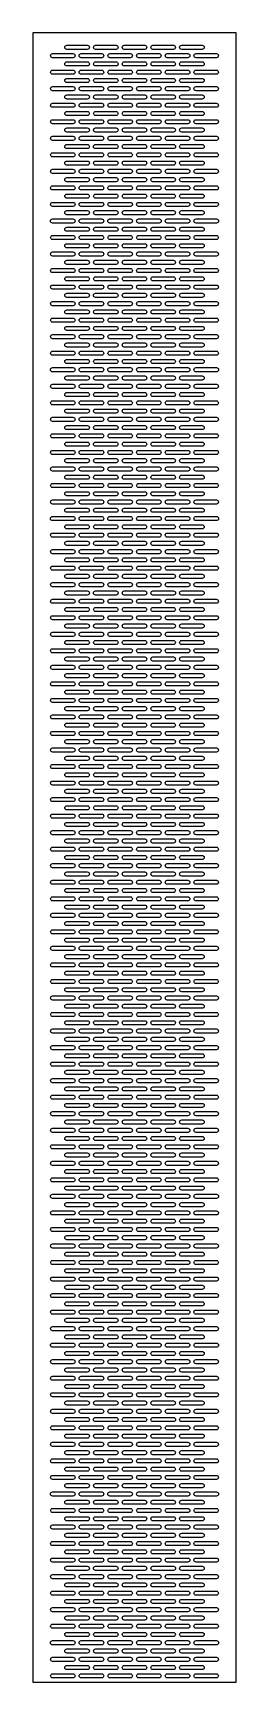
# Model space of a CAD drawing. Header units: inches. Extents: x -2.9 to 0, y 0 to 23.6.
import ezdxf

# ---------------------------------------------------------------- set-up
doc = ezdxf.new("R2010")
doc.units = ezdxf.units.IN
doc.header["$MEASUREMENT"] = 0

msp = doc.modelspace()

# ---------------------------------------------------------------- linework, layer by layer
msp.add_lwpolyline([(-2.9, 0), (0, 0), (0, 23.562), (-2.9, 23.562)], close=True)
for points in [[(-2.416, 23.327, -1), (-2.416, 23.386), (-2.124, 23.386, -1), (-2.124, 23.327)], [(-2.006, 23.327, -1), (-2.006, 23.386), (-1.714, 23.386, -1), (-1.714, 23.327)], [(-1.304, 23.386, -1), (-1.304, 23.327), (-1.596, 23.327, -1), (-1.596, 23.386)], [(-0.894, 23.386, -1), (-0.894, 23.327), (-1.186, 23.327, -1), (-1.186, 23.386)], [(-0.776, 23.327, -1), (-0.776, 23.386), (-0.484, 23.386, -1), (-0.484, 23.327)], [(-2.62, 23.209, -1), (-2.62, 23.268), (-2.329, 23.268, -1), (-2.329, 23.209)], [(-2.416, 23.091, -1), (-2.416, 23.15), (-2.124, 23.15, -1), (-2.124, 23.091)], [(-2.211, 23.209, -1), (-2.211, 23.268), (-1.919, 23.268, -1), (-1.919, 23.209)], [(-2.006, 23.091, -1), (-2.006, 23.15), (-1.714, 23.15, -1), (-1.714, 23.091)], [(-1.509, 23.268, -1), (-1.509, 23.209), (-1.801, 23.209, -1), (-1.801, 23.268)], [(-1.304, 23.15, -1), (-1.304, 23.091), (-1.596, 23.091, -1), (-1.596, 23.15)], [(-1.391, 23.209, -1), (-1.391, 23.268), (-1.099, 23.268, -1), (-1.099, 23.209)], [(-0.894, 23.15, -1), (-0.894, 23.091), (-1.186, 23.091, -1), (-1.186, 23.15)], [(-0.689, 23.268, -1), (-0.689, 23.209), (-0.981, 23.209, -1), (-0.981, 23.268)], [(-0.776, 23.091, -1), (-0.776, 23.15), (-0.484, 23.15, -1), (-0.484, 23.091)], [(-0.571, 23.209, -1), (-0.571, 23.268), (-0.28, 23.268, -1), (-0.28, 23.209)], [(-2.62, 22.972, -1), (-2.62, 23.031), (-2.329, 23.031, -1), (-2.329, 22.972)], [(-2.416, 22.854, -1), (-2.416, 22.913), (-2.124, 22.913, -1), (-2.124, 22.854)], [(-2.211, 22.972, -1), (-2.211, 23.031), (-1.919, 23.031, -1), (-1.919, 22.972)], [(-2.006, 22.854, -1), (-2.006, 22.913), (-1.714, 22.913, -1), (-1.714, 22.854)], [(-1.509, 23.031, -1), (-1.509, 22.972), (-1.801, 22.972, -1), (-1.801, 23.031)], [(-1.304, 22.913, -1), (-1.304, 22.854), (-1.596, 22.854, -1), (-1.596, 22.913)], [(-1.391, 22.972, -1), (-1.391, 23.031), (-1.099, 23.031, -1), (-1.099, 22.972)], [(-0.894, 22.913, -1), (-0.894, 22.854), (-1.186, 22.854, -1), (-1.186, 22.913)], [(-0.689, 23.031, -1), (-0.689, 22.972), (-0.981, 22.972, -1), (-0.981, 23.031)], [(-0.776, 22.854, -1), (-0.776, 22.913), (-0.484, 22.913, -1), (-0.484, 22.854)], [(-0.571, 22.972, -1), (-0.571, 23.031), (-0.28, 23.031, -1), (-0.28, 22.972)], [(-2.62, 22.736, -1), (-2.62, 22.795), (-2.329, 22.795, -1), (-2.329, 22.736)], [(-2.416, 22.618, -1), (-2.416, 22.677), (-2.124, 22.677, -1), (-2.124, 22.618)], [(-2.211, 22.736, -1), (-2.211, 22.795), (-1.919, 22.795, -1), (-1.919, 22.736)], [(-2.006, 22.618, -1), (-2.006, 22.677), (-1.714, 22.677, -1), (-1.714, 22.618)], [(-1.509, 22.795, -1), (-1.509, 22.736), (-1.801, 22.736, -1), (-1.801, 22.795)], [(-1.304, 22.677, -1), (-1.304, 22.618), (-1.596, 22.618, -1), (-1.596, 22.677)], [(-1.391, 22.736, -1), (-1.391, 22.795), (-1.099, 22.795, -1), (-1.099, 22.736)], [(-0.894, 22.677, -1), (-0.894, 22.618), (-1.186, 22.618, -1), (-1.186, 22.677)], [(-0.689, 22.795, -1), (-0.689, 22.736), (-0.981, 22.736, -1), (-0.981, 22.795)], [(-0.776, 22.618, -1), (-0.776, 22.677), (-0.484, 22.677, -1), (-0.484, 22.618)], [(-0.571, 22.736, -1), (-0.571, 22.795), (-0.28, 22.795, -1), (-0.28, 22.736)], [(-2.62, 22.5, -1), (-2.62, 22.559), (-2.329, 22.559, -1), (-2.329, 22.5)], [(-2.416, 22.382, -1), (-2.416, 22.441), (-2.124, 22.441, -1), (-2.124, 22.382)], [(-2.211, 22.5, -1), (-2.211, 22.559), (-1.919, 22.559, -1), (-1.919, 22.5)], [(-2.006, 22.382, -1), (-2.006, 22.441), (-1.714, 22.441, -1), (-1.714, 22.382)], [(-1.509, 22.559, -1), (-1.509, 22.5), (-1.801, 22.5, -1), (-1.801, 22.559)], [(-1.304, 22.441, -1), (-1.304, 22.382), (-1.596, 22.382, -1), (-1.596, 22.441)], [(-1.391, 22.5, -1), (-1.391, 22.559), (-1.099, 22.559, -1), (-1.099, 22.5)], [(-0.894, 22.441, -1), (-0.894, 22.382), (-1.186, 22.382, -1), (-1.186, 22.441)], [(-0.689, 22.559, -1), (-0.689, 22.5), (-0.981, 22.5, -1), (-0.981, 22.559)], [(-0.776, 22.382, -1), (-0.776, 22.441), (-0.484, 22.441, -1), (-0.484, 22.382)], [(-0.571, 22.5, -1), (-0.571, 22.559), (-0.28, 22.559, -1), (-0.28, 22.5)], [(-2.62, 22.264, -1), (-2.62, 22.323), (-2.329, 22.323, -1), (-2.329, 22.264)], [(-2.416, 22.146, -1), (-2.416, 22.205), (-2.124, 22.205, -1), (-2.124, 22.146)], [(-2.211, 22.264, -1), (-2.211, 22.323), (-1.919, 22.323, -1), (-1.919, 22.264)], [(-2.006, 22.146, -1), (-2.006, 22.205), (-1.714, 22.205, -1), (-1.714, 22.146)], [(-1.509, 22.323, -1), (-1.509, 22.264), (-1.801, 22.264, -1), (-1.801, 22.323)], [(-1.304, 22.205, -1), (-1.304, 22.146), (-1.596, 22.146, -1), (-1.596, 22.205)], [(-1.391, 22.264, -1), (-1.391, 22.323), (-1.099, 22.323, -1), (-1.099, 22.264)], [(-0.894, 22.205, -1), (-0.894, 22.146), (-1.186, 22.146, -1), (-1.186, 22.205)], [(-0.689, 22.323, -1), (-0.689, 22.264), (-0.981, 22.264, -1), (-0.981, 22.323)], [(-0.776, 22.146, -1), (-0.776, 22.205), (-0.484, 22.205, -1), (-0.484, 22.146)], [(-0.571, 22.264, -1), (-0.571, 22.323), (-0.28, 22.323, -1), (-0.28, 22.264)], [(-2.62, 22.028, -1), (-2.62, 22.087), (-2.329, 22.087, -1), (-2.329, 22.028)], [(-2.416, 21.909, -1), (-2.416, 21.969), (-2.124, 21.969, -1), (-2.124, 21.909)], [(-2.211, 22.028, -1), (-2.211, 22.087), (-1.919, 22.087, -1), (-1.919, 22.028)], [(-2.006, 21.909, -1), (-2.006, 21.969), (-1.714, 21.969, -1), (-1.714, 21.909)], [(-1.509, 22.087, -1), (-1.509, 22.028), (-1.801, 22.028, -1), (-1.801, 22.087)], [(-1.304, 21.969, -1), (-1.304, 21.909), (-1.596, 21.909, -1), (-1.596, 21.969)], [(-1.391, 22.028, -1), (-1.391, 22.087), (-1.099, 22.087, -1), (-1.099, 22.028)], [(-0.894, 21.969, -1), (-0.894, 21.909), (-1.186, 21.909, -1), (-1.186, 21.969)], [(-0.689, 22.087, -1), (-0.689, 22.028), (-0.981, 22.028, -1), (-0.981, 22.087)], [(-0.776, 21.909, -1), (-0.776, 21.969), (-0.484, 21.969, -1), (-0.484, 21.909)], [(-0.571, 22.028, -1), (-0.571, 22.087), (-0.28, 22.087, -1), (-0.28, 22.028)], [(-2.62, 21.791, -1), (-2.62, 21.85), (-2.329, 21.85, -1), (-2.329, 21.791)], [(-2.416, 21.673, -1), (-2.416, 21.732), (-2.124, 21.732, -1), (-2.124, 21.673)], [(-2.211, 21.791, -1), (-2.211, 21.85), (-1.919, 21.85, -1), (-1.919, 21.791)], [(-2.006, 21.673, -1), (-2.006, 21.732), (-1.714, 21.732, -1), (-1.714, 21.673)], [(-1.509, 21.85, -1), (-1.509, 21.791), (-1.801, 21.791, -1), (-1.801, 21.85)], [(-1.304, 21.732, -1), (-1.304, 21.673), (-1.596, 21.673, -1), (-1.596, 21.732)], [(-1.391, 21.791, -1), (-1.391, 21.85), (-1.099, 21.85, -1), (-1.099, 21.791)], [(-0.894, 21.732, -1), (-0.894, 21.673), (-1.186, 21.673, -1), (-1.186, 21.732)], [(-0.689, 21.85, -1), (-0.689, 21.791), (-0.981, 21.791, -1), (-0.981, 21.85)], [(-0.776, 21.673, -1), (-0.776, 21.732), (-0.484, 21.732, -1), (-0.484, 21.673)], [(-0.571, 21.791, -1), (-0.571, 21.85), (-0.28, 21.85, -1), (-0.28, 21.791)], [(-2.62, 21.555, -1), (-2.62, 21.614), (-2.329, 21.614, -1), (-2.329, 21.555)], [(-2.416, 21.437, -1), (-2.416, 21.496), (-2.124, 21.496, -1), (-2.124, 21.437)], [(-2.211, 21.555, -1), (-2.211, 21.614), (-1.919, 21.614, -1), (-1.919, 21.555)], [(-2.006, 21.437, -1), (-2.006, 21.496), (-1.714, 21.496, -1), (-1.714, 21.437)], [(-1.509, 21.614, -1), (-1.509, 21.555), (-1.801, 21.555, -1), (-1.801, 21.614)], [(-1.304, 21.496, -1), (-1.304, 21.437), (-1.596, 21.437, -1), (-1.596, 21.496)], [(-1.391, 21.555, -1), (-1.391, 21.614), (-1.099, 21.614, -1), (-1.099, 21.555)], [(-0.894, 21.496, -1), (-0.894, 21.437), (-1.186, 21.437, -1), (-1.186, 21.496)], [(-0.689, 21.614, -1), (-0.689, 21.555), (-0.981, 21.555, -1), (-0.981, 21.614)], [(-0.776, 21.437, -1), (-0.776, 21.496), (-0.484, 21.496, -1), (-0.484, 21.437)], [(-0.571, 21.555, -1), (-0.571, 21.614), (-0.28, 21.614, -1), (-0.28, 21.555)], [(-2.62, 21.319, -1), (-2.62, 21.378), (-2.329, 21.378, -1), (-2.329, 21.319)], [(-2.416, 21.201, -1), (-2.416, 21.26), (-2.124, 21.26, -1), (-2.124, 21.201)], [(-2.211, 21.319, -1), (-2.211, 21.378), (-1.919, 21.378, -1), (-1.919, 21.319)], [(-2.006, 21.201, -1), (-2.006, 21.26), (-1.714, 21.26, -1), (-1.714, 21.201)], [(-1.509, 21.378, -1), (-1.509, 21.319), (-1.801, 21.319, -1), (-1.801, 21.378)], [(-1.304, 21.26, -1), (-1.304, 21.201), (-1.596, 21.201, -1), (-1.596, 21.26)], [(-1.391, 21.319, -1), (-1.391, 21.378), (-1.099, 21.378, -1), (-1.099, 21.319)], [(-0.894, 21.26, -1), (-0.894, 21.201), (-1.186, 21.201, -1), (-1.186, 21.26)], [(-0.689, 21.378, -1), (-0.689, 21.319), (-0.981, 21.319, -1), (-0.981, 21.378)], [(-0.776, 21.201, -1), (-0.776, 21.26), (-0.484, 21.26, -1), (-0.484, 21.201)], [(-0.571, 21.319, -1), (-0.571, 21.378), (-0.28, 21.378, -1), (-0.28, 21.319)], [(-2.62, 21.083, -1), (-2.62, 21.142), (-2.329, 21.142, -1), (-2.329, 21.083)], [(-2.416, 20.965, -1), (-2.416, 21.024), (-2.124, 21.024, -1), (-2.124, 20.965)], [(-2.211, 21.083, -1), (-2.211, 21.142), (-1.919, 21.142, -1), (-1.919, 21.083)], [(-2.006, 20.965, -1), (-2.006, 21.024), (-1.714, 21.024, -1), (-1.714, 20.965)], [(-1.509, 21.142, -1), (-1.509, 21.083), (-1.801, 21.083, -1), (-1.801, 21.142)], [(-1.304, 21.024, -1), (-1.304, 20.965), (-1.596, 20.965, -1), (-1.596, 21.024)], [(-1.391, 21.083, -1), (-1.391, 21.142), (-1.099, 21.142, -1), (-1.099, 21.083)], [(-0.894, 21.024, -1), (-0.894, 20.965), (-1.186, 20.965, -1), (-1.186, 21.024)], [(-0.689, 21.142, -1), (-0.689, 21.083), (-0.981, 21.083, -1), (-0.981, 21.142)], [(-0.776, 20.965, -1), (-0.776, 21.024), (-0.484, 21.024, -1), (-0.484, 20.965)], [(-0.571, 21.083, -1), (-0.571, 21.142), (-0.28, 21.142, -1), (-0.28, 21.083)], [(-2.62, 20.846, -1), (-2.62, 20.906), (-2.329, 20.906, -1), (-2.329, 20.846)], [(-2.416, 20.728, -1), (-2.416, 20.787), (-2.124, 20.787, -1), (-2.124, 20.728)], [(-2.211, 20.846, -1), (-2.211, 20.906), (-1.919, 20.906, -1), (-1.919, 20.846)], [(-2.006, 20.728, -1), (-2.006, 20.787), (-1.714, 20.787, -1), (-1.714, 20.728)], [(-1.509, 20.906, -1), (-1.509, 20.846), (-1.801, 20.846, -1), (-1.801, 20.906)], [(-1.304, 20.787, -1), (-1.304, 20.728), (-1.596, 20.728, -1), (-1.596, 20.787)], [(-1.391, 20.846, -1), (-1.391, 20.906), (-1.099, 20.906, -1), (-1.099, 20.846)], [(-0.894, 20.787, -1), (-0.894, 20.728), (-1.186, 20.728, -1), (-1.186, 20.787)], [(-0.689, 20.906, -1), (-0.689, 20.846), (-0.981, 20.846, -1), (-0.981, 20.906)], [(-0.776, 20.728, -1), (-0.776, 20.787), (-0.484, 20.787, -1), (-0.484, 20.728)], [(-0.571, 20.846, -1), (-0.571, 20.906), (-0.28, 20.906, -1), (-0.28, 20.846)], [(-2.62, 20.61, -1), (-2.62, 20.669), (-2.329, 20.669, -1), (-2.329, 20.61)], [(-2.416, 20.492, -1), (-2.416, 20.551), (-2.124, 20.551, -1), (-2.124, 20.492)], [(-2.211, 20.61, -1), (-2.211, 20.669), (-1.919, 20.669, -1), (-1.919, 20.61)], [(-2.006, 20.492, -1), (-2.006, 20.551), (-1.714, 20.551, -1), (-1.714, 20.492)], [(-1.509, 20.669, -1), (-1.509, 20.61), (-1.801, 20.61, -1), (-1.801, 20.669)], [(-1.304, 20.551, -1), (-1.304, 20.492), (-1.596, 20.492, -1), (-1.596, 20.551)], [(-1.391, 20.61, -1), (-1.391, 20.669), (-1.099, 20.669, -1), (-1.099, 20.61)], [(-0.894, 20.551, -1), (-0.894, 20.492), (-1.186, 20.492, -1), (-1.186, 20.551)], [(-0.689, 20.669, -1), (-0.689, 20.61), (-0.981, 20.61, -1), (-0.981, 20.669)], [(-0.776, 20.492, -1), (-0.776, 20.551), (-0.484, 20.551, -1), (-0.484, 20.492)], [(-0.571, 20.61, -1), (-0.571, 20.669), (-0.28, 20.669, -1), (-0.28, 20.61)], [(-2.62, 20.374, -1), (-2.62, 20.433), (-2.329, 20.433, -1), (-2.329, 20.374)], [(-2.416, 20.256, -1), (-2.416, 20.315), (-2.124, 20.315, -1), (-2.124, 20.256)], [(-2.211, 20.374, -1), (-2.211, 20.433), (-1.919, 20.433, -1), (-1.919, 20.374)], [(-2.006, 20.256, -1), (-2.006, 20.315), (-1.714, 20.315, -1), (-1.714, 20.256)], [(-1.509, 20.433, -1), (-1.509, 20.374), (-1.801, 20.374, -1), (-1.801, 20.433)], [(-1.304, 20.315, -1), (-1.304, 20.256), (-1.596, 20.256, -1), (-1.596, 20.315)], [(-1.391, 20.374, -1), (-1.391, 20.433), (-1.099, 20.433, -1), (-1.099, 20.374)], [(-0.894, 20.315, -1), (-0.894, 20.256), (-1.186, 20.256, -1), (-1.186, 20.315)], [(-0.689, 20.433, -1), (-0.689, 20.374), (-0.981, 20.374, -1), (-0.981, 20.433)], [(-0.776, 20.256, -1), (-0.776, 20.315), (-0.484, 20.315, -1), (-0.484, 20.256)], [(-0.571, 20.374, -1), (-0.571, 20.433), (-0.28, 20.433, -1), (-0.28, 20.374)], [(-2.62, 20.138, -1), (-2.62, 20.197), (-2.329, 20.197, -1), (-2.329, 20.138)], [(-2.416, 20.02, -1), (-2.416, 20.079), (-2.124, 20.079, -1), (-2.124, 20.02)], [(-2.211, 20.138, -1), (-2.211, 20.197), (-1.919, 20.197, -1), (-1.919, 20.138)], [(-2.006, 20.02, -1), (-2.006, 20.079), (-1.714, 20.079, -1), (-1.714, 20.02)], [(-1.509, 20.197, -1), (-1.509, 20.138), (-1.801, 20.138, -1), (-1.801, 20.197)], [(-1.304, 20.079, -1), (-1.304, 20.02), (-1.596, 20.02, -1), (-1.596, 20.079)], [(-1.391, 20.138, -1), (-1.391, 20.197), (-1.099, 20.197, -1), (-1.099, 20.138)], [(-0.894, 20.079, -1), (-0.894, 20.02), (-1.186, 20.02, -1), (-1.186, 20.079)], [(-0.689, 20.197, -1), (-0.689, 20.138), (-0.981, 20.138, -1), (-0.981, 20.197)], [(-0.776, 20.02, -1), (-0.776, 20.079), (-0.484, 20.079, -1), (-0.484, 20.02)], [(-0.571, 20.138, -1), (-0.571, 20.197), (-0.28, 20.197, -1), (-0.28, 20.138)], [(-2.62, 19.902, -1), (-2.62, 19.961), (-2.329, 19.961, -1), (-2.329, 19.902)], [(-2.416, 19.783, -1), (-2.416, 19.843), (-2.124, 19.843, -1), (-2.124, 19.783)], [(-2.211, 19.902, -1), (-2.211, 19.961), (-1.919, 19.961, -1), (-1.919, 19.902)], [(-2.006, 19.783, -1), (-2.006, 19.843), (-1.714, 19.843, -1), (-1.714, 19.783)], [(-1.509, 19.961, -1), (-1.509, 19.902), (-1.801, 19.902, -1), (-1.801, 19.961)], [(-1.304, 19.843, -1), (-1.304, 19.783), (-1.596, 19.783, -1), (-1.596, 19.843)], [(-1.391, 19.902, -1), (-1.391, 19.961), (-1.099, 19.961, -1), (-1.099, 19.902)], [(-0.894, 19.843, -1), (-0.894, 19.783), (-1.186, 19.783, -1), (-1.186, 19.843)], [(-0.689, 19.961, -1), (-0.689, 19.902), (-0.981, 19.902, -1), (-0.981, 19.961)], [(-0.776, 19.783, -1), (-0.776, 19.843), (-0.484, 19.843, -1), (-0.484, 19.783)], [(-0.571, 19.902, -1), (-0.571, 19.961), (-0.28, 19.961, -1), (-0.28, 19.902)], [(-2.62, 19.665, -1), (-2.62, 19.724), (-2.329, 19.724, -1), (-2.329, 19.665)], [(-2.416, 19.547, -1), (-2.416, 19.606), (-2.124, 19.606, -1), (-2.124, 19.547)], [(-2.211, 19.665, -1), (-2.211, 19.724), (-1.919, 19.724, -1), (-1.919, 19.665)], [(-2.006, 19.547, -1), (-2.006, 19.606), (-1.714, 19.606, -1), (-1.714, 19.547)], [(-1.509, 19.724, -1), (-1.509, 19.665), (-1.801, 19.665, -1), (-1.801, 19.724)], [(-1.304, 19.606, -1), (-1.304, 19.547), (-1.596, 19.547, -1), (-1.596, 19.606)], [(-1.391, 19.665, -1), (-1.391, 19.724), (-1.099, 19.724, -1), (-1.099, 19.665)], [(-0.894, 19.606, -1), (-0.894, 19.547), (-1.186, 19.547, -1), (-1.186, 19.606)], [(-0.689, 19.724, -1), (-0.689, 19.665), (-0.981, 19.665, -1), (-0.981, 19.724)], [(-0.776, 19.547, -1), (-0.776, 19.606), (-0.484, 19.606, -1), (-0.484, 19.547)], [(-0.571, 19.665, -1), (-0.571, 19.724), (-0.28, 19.724, -1), (-0.28, 19.665)], [(-2.62, 19.429, -1), (-2.62, 19.488), (-2.329, 19.488, -1), (-2.329, 19.429)], [(-2.416, 19.311, -1), (-2.416, 19.37), (-2.124, 19.37, -1), (-2.124, 19.311)], [(-2.211, 19.429, -1), (-2.211, 19.488), (-1.919, 19.488, -1), (-1.919, 19.429)], [(-2.006, 19.311, -1), (-2.006, 19.37), (-1.714, 19.37, -1), (-1.714, 19.311)], [(-1.509, 19.488, -1), (-1.509, 19.429), (-1.801, 19.429, -1), (-1.801, 19.488)], [(-1.304, 19.37, -1), (-1.304, 19.311), (-1.596, 19.311, -1), (-1.596, 19.37)], [(-1.391, 19.429, -1), (-1.391, 19.488), (-1.099, 19.488, -1), (-1.099, 19.429)], [(-0.894, 19.37, -1), (-0.894, 19.311), (-1.186, 19.311, -1), (-1.186, 19.37)], [(-0.689, 19.488, -1), (-0.689, 19.429), (-0.981, 19.429, -1), (-0.981, 19.488)], [(-0.776, 19.311, -1), (-0.776, 19.37), (-0.484, 19.37, -1), (-0.484, 19.311)], [(-0.571, 19.429, -1), (-0.571, 19.488), (-0.28, 19.488, -1), (-0.28, 19.429)], [(-2.62, 19.193, -1), (-2.62, 19.252), (-2.329, 19.252, -1), (-2.329, 19.193)], [(-2.416, 19.075, -1), (-2.416, 19.134), (-2.124, 19.134, -1), (-2.124, 19.075)], [(-2.211, 19.193, -1), (-2.211, 19.252), (-1.919, 19.252, -1), (-1.919, 19.193)], [(-2.006, 19.075, -1), (-2.006, 19.134), (-1.714, 19.134, -1), (-1.714, 19.075)], [(-1.509, 19.252, -1), (-1.509, 19.193), (-1.801, 19.193, -1), (-1.801, 19.252)], [(-1.304, 19.134, -1), (-1.304, 19.075), (-1.596, 19.075, -1), (-1.596, 19.134)], [(-1.391, 19.193, -1), (-1.391, 19.252), (-1.099, 19.252, -1), (-1.099, 19.193)], [(-0.894, 19.134, -1), (-0.894, 19.075), (-1.186, 19.075, -1), (-1.186, 19.134)], [(-0.689, 19.252, -1), (-0.689, 19.193), (-0.981, 19.193, -1), (-0.981, 19.252)], [(-0.776, 19.075, -1), (-0.776, 19.134), (-0.484, 19.134, -1), (-0.484, 19.075)], [(-0.571, 19.193, -1), (-0.571, 19.252), (-0.28, 19.252, -1), (-0.28, 19.193)], [(-2.62, 18.957, -1), (-2.62, 19.016), (-2.329, 19.016, -1), (-2.329, 18.957)], [(-2.416, 18.839, -1), (-2.416, 18.898), (-2.124, 18.898, -1), (-2.124, 18.839)], [(-2.211, 18.957, -1), (-2.211, 19.016), (-1.919, 19.016, -1), (-1.919, 18.957)], [(-2.006, 18.839, -1), (-2.006, 18.898), (-1.714, 18.898, -1), (-1.714, 18.839)], [(-1.509, 19.016, -1), (-1.509, 18.957), (-1.801, 18.957, -1), (-1.801, 19.016)], [(-1.304, 18.898, -1), (-1.304, 18.839), (-1.596, 18.839, -1), (-1.596, 18.898)], [(-1.391, 18.957, -1), (-1.391, 19.016), (-1.099, 19.016, -1), (-1.099, 18.957)], [(-0.894, 18.898, -1), (-0.894, 18.839), (-1.186, 18.839, -1), (-1.186, 18.898)], [(-0.689, 19.016, -1), (-0.689, 18.957), (-0.981, 18.957, -1), (-0.981, 19.016)], [(-0.776, 18.839, -1), (-0.776, 18.898), (-0.484, 18.898, -1), (-0.484, 18.839)], [(-0.571, 18.957, -1), (-0.571, 19.016), (-0.28, 19.016, -1), (-0.28, 18.957)], [(-2.62, 18.72, -1), (-2.62, 18.78), (-2.329, 18.78, -1), (-2.329, 18.72)], [(-2.416, 18.602, -1), (-2.416, 18.661), (-2.124, 18.661, -1), (-2.124, 18.602)], [(-2.211, 18.72, -1), (-2.211, 18.78), (-1.919, 18.78, -1), (-1.919, 18.72)], [(-2.006, 18.602, -1), (-2.006, 18.661), (-1.714, 18.661, -1), (-1.714, 18.602)], [(-1.509, 18.78, -1), (-1.509, 18.72), (-1.801, 18.72, -1), (-1.801, 18.78)], [(-1.304, 18.661, -1), (-1.304, 18.602), (-1.596, 18.602, -1), (-1.596, 18.661)], [(-1.391, 18.72, -1), (-1.391, 18.78), (-1.099, 18.78, -1), (-1.099, 18.72)], [(-0.894, 18.661, -1), (-0.894, 18.602), (-1.186, 18.602, -1), (-1.186, 18.661)], [(-0.689, 18.78, -1), (-0.689, 18.72), (-0.981, 18.72, -1), (-0.981, 18.78)], [(-0.776, 18.602, -1), (-0.776, 18.661), (-0.484, 18.661, -1), (-0.484, 18.602)], [(-0.571, 18.72, -1), (-0.571, 18.78), (-0.28, 18.78, -1), (-0.28, 18.72)], [(-2.62, 18.484, -1), (-2.62, 18.543), (-2.329, 18.543, -1), (-2.329, 18.484)], [(-2.416, 18.366, -1), (-2.416, 18.425), (-2.124, 18.425, -1), (-2.124, 18.366)], [(-2.211, 18.484, -1), (-2.211, 18.543), (-1.919, 18.543, -1), (-1.919, 18.484)], [(-2.006, 18.366, -1), (-2.006, 18.425), (-1.714, 18.425, -1), (-1.714, 18.366)], [(-1.509, 18.543, -1), (-1.509, 18.484), (-1.801, 18.484, -1), (-1.801, 18.543)], [(-1.304, 18.425, -1), (-1.304, 18.366), (-1.596, 18.366, -1), (-1.596, 18.425)], [(-1.391, 18.484, -1), (-1.391, 18.543), (-1.099, 18.543, -1), (-1.099, 18.484)], [(-0.894, 18.425, -1), (-0.894, 18.366), (-1.186, 18.366, -1), (-1.186, 18.425)], [(-0.689, 18.543, -1), (-0.689, 18.484), (-0.981, 18.484, -1), (-0.981, 18.543)], [(-0.776, 18.366, -1), (-0.776, 18.425), (-0.484, 18.425, -1), (-0.484, 18.366)], [(-0.571, 18.484, -1), (-0.571, 18.543), (-0.28, 18.543, -1), (-0.28, 18.484)], [(-2.62, 18.248, -1), (-2.62, 18.307), (-2.329, 18.307, -1), (-2.329, 18.248)], [(-2.416, 18.13, -1), (-2.416, 18.189), (-2.124, 18.189, -1), (-2.124, 18.13)], [(-2.211, 18.248, -1), (-2.211, 18.307), (-1.919, 18.307, -1), (-1.919, 18.248)], [(-2.006, 18.13, -1), (-2.006, 18.189), (-1.714, 18.189, -1), (-1.714, 18.13)], [(-1.509, 18.307, -1), (-1.509, 18.248), (-1.801, 18.248, -1), (-1.801, 18.307)], [(-1.304, 18.189, -1), (-1.304, 18.13), (-1.596, 18.13, -1), (-1.596, 18.189)], [(-1.391, 18.248, -1), (-1.391, 18.307), (-1.099, 18.307, -1), (-1.099, 18.248)], [(-0.894, 18.189, -1), (-0.894, 18.13), (-1.186, 18.13, -1), (-1.186, 18.189)], [(-0.689, 18.307, -1), (-0.689, 18.248), (-0.981, 18.248, -1), (-0.981, 18.307)], [(-0.776, 18.13, -1), (-0.776, 18.189), (-0.484, 18.189, -1), (-0.484, 18.13)], [(-0.571, 18.248, -1), (-0.571, 18.307), (-0.28, 18.307, -1), (-0.28, 18.248)], [(-2.62, 18.012, -1), (-2.62, 18.071), (-2.329, 18.071, -1), (-2.329, 18.012)], [(-2.416, 17.894, -1), (-2.416, 17.953), (-2.124, 17.953, -1), (-2.124, 17.894)], [(-2.211, 18.012, -1), (-2.211, 18.071), (-1.919, 18.071, -1), (-1.919, 18.012)], [(-2.006, 17.894, -1), (-2.006, 17.953), (-1.714, 17.953, -1), (-1.714, 17.894)], [(-1.509, 18.071, -1), (-1.509, 18.012), (-1.801, 18.012, -1), (-1.801, 18.071)], [(-1.304, 17.953, -1), (-1.304, 17.894), (-1.596, 17.894, -1), (-1.596, 17.953)], [(-1.391, 18.012, -1), (-1.391, 18.071), (-1.099, 18.071, -1), (-1.099, 18.012)], [(-0.894, 17.953, -1), (-0.894, 17.894), (-1.186, 17.894, -1), (-1.186, 17.953)], [(-0.689, 18.071, -1), (-0.689, 18.012), (-0.981, 18.012, -1), (-0.981, 18.071)], [(-0.776, 17.894, -1), (-0.776, 17.953), (-0.484, 17.953, -1), (-0.484, 17.894)], [(-0.571, 18.012, -1), (-0.571, 18.071), (-0.28, 18.071, -1), (-0.28, 18.012)], [(-2.62, 17.776, -1), (-2.62, 17.835), (-2.329, 17.835, -1), (-2.329, 17.776)], [(-2.416, 17.657, -1), (-2.416, 17.717), (-2.124, 17.717, -1), (-2.124, 17.657)], [(-2.211, 17.776, -1), (-2.211, 17.835), (-1.919, 17.835, -1), (-1.919, 17.776)], [(-2.006, 17.657, -1), (-2.006, 17.717), (-1.714, 17.717, -1), (-1.714, 17.657)], [(-1.509, 17.835, -1), (-1.509, 17.776), (-1.801, 17.776, -1), (-1.801, 17.835)], [(-1.304, 17.717, -1), (-1.304, 17.657), (-1.596, 17.657, -1), (-1.596, 17.717)], [(-1.391, 17.776, -1), (-1.391, 17.835), (-1.099, 17.835, -1), (-1.099, 17.776)], [(-0.894, 17.717, -1), (-0.894, 17.657), (-1.186, 17.657, -1), (-1.186, 17.717)], [(-0.689, 17.835, -1), (-0.689, 17.776), (-0.981, 17.776, -1), (-0.981, 17.835)], [(-0.776, 17.657, -1), (-0.776, 17.717), (-0.484, 17.717, -1), (-0.484, 17.657)], [(-0.571, 17.776, -1), (-0.571, 17.835), (-0.28, 17.835, -1), (-0.28, 17.776)], [(-2.62, 17.539, -1), (-2.62, 17.598), (-2.329, 17.598, -1), (-2.329, 17.539)], [(-2.416, 17.421, -1), (-2.416, 17.48), (-2.124, 17.48, -1), (-2.124, 17.421)], [(-2.211, 17.539, -1), (-2.211, 17.598), (-1.919, 17.598, -1), (-1.919, 17.539)], [(-2.006, 17.421, -1), (-2.006, 17.48), (-1.714, 17.48, -1), (-1.714, 17.421)], [(-1.509, 17.598, -1), (-1.509, 17.539), (-1.801, 17.539, -1), (-1.801, 17.598)], [(-1.304, 17.48, -1), (-1.304, 17.421), (-1.596, 17.421, -1), (-1.596, 17.48)], [(-1.391, 17.539, -1), (-1.391, 17.598), (-1.099, 17.598, -1), (-1.099, 17.539)], [(-0.894, 17.48, -1), (-0.894, 17.421), (-1.186, 17.421, -1), (-1.186, 17.48)], [(-0.689, 17.598, -1), (-0.689, 17.539), (-0.981, 17.539, -1), (-0.981, 17.598)], [(-0.776, 17.421, -1), (-0.776, 17.48), (-0.484, 17.48, -1), (-0.484, 17.421)], [(-0.571, 17.539, -1), (-0.571, 17.598), (-0.28, 17.598, -1), (-0.28, 17.539)], [(-2.62, 17.303, -1), (-2.62, 17.362), (-2.329, 17.362, -1), (-2.329, 17.303)], [(-2.416, 17.185, -1), (-2.416, 17.244), (-2.124, 17.244, -1), (-2.124, 17.185)], [(-2.211, 17.303, -1), (-2.211, 17.362), (-1.919, 17.362, -1), (-1.919, 17.303)], [(-2.006, 17.185, -1), (-2.006, 17.244), (-1.714, 17.244, -1), (-1.714, 17.185)], [(-1.509, 17.362, -1), (-1.509, 17.303), (-1.801, 17.303, -1), (-1.801, 17.362)], [(-1.304, 17.244, -1), (-1.304, 17.185), (-1.596, 17.185, -1), (-1.596, 17.244)], [(-1.391, 17.303, -1), (-1.391, 17.362), (-1.099, 17.362, -1), (-1.099, 17.303)], [(-0.894, 17.244, -1), (-0.894, 17.185), (-1.186, 17.185, -1), (-1.186, 17.244)], [(-0.689, 17.362, -1), (-0.689, 17.303), (-0.981, 17.303, -1), (-0.981, 17.362)], [(-0.776, 17.185, -1), (-0.776, 17.244), (-0.484, 17.244, -1), (-0.484, 17.185)], [(-0.571, 17.303, -1), (-0.571, 17.362), (-0.28, 17.362, -1), (-0.28, 17.303)], [(-2.62, 17.067, -1), (-2.62, 17.126), (-2.329, 17.126, -1), (-2.329, 17.067)], [(-2.416, 16.949, -1), (-2.416, 17.008), (-2.124, 17.008, -1), (-2.124, 16.949)], [(-2.211, 17.067, -1), (-2.211, 17.126), (-1.919, 17.126, -1), (-1.919, 17.067)], [(-2.006, 16.949, -1), (-2.006, 17.008), (-1.714, 17.008, -1), (-1.714, 16.949)], [(-1.509, 17.126, -1), (-1.509, 17.067), (-1.801, 17.067, -1), (-1.801, 17.126)], [(-1.304, 17.008, -1), (-1.304, 16.949), (-1.596, 16.949, -1), (-1.596, 17.008)], [(-1.391, 17.067, -1), (-1.391, 17.126), (-1.099, 17.126, -1), (-1.099, 17.067)], [(-0.894, 17.008, -1), (-0.894, 16.949), (-1.186, 16.949, -1), (-1.186, 17.008)], [(-0.689, 17.126, -1), (-0.689, 17.067), (-0.981, 17.067, -1), (-0.981, 17.126)], [(-0.776, 16.949, -1), (-0.776, 17.008), (-0.484, 17.008, -1), (-0.484, 16.949)], [(-0.571, 17.067, -1), (-0.571, 17.126), (-0.28, 17.126, -1), (-0.28, 17.067)], [(-2.62, 16.831, -1), (-2.62, 16.89), (-2.329, 16.89, -1), (-2.329, 16.831)], [(-2.416, 16.713, -1), (-2.416, 16.772), (-2.124, 16.772, -1), (-2.124, 16.713)], [(-2.211, 16.831, -1), (-2.211, 16.89), (-1.919, 16.89, -1), (-1.919, 16.831)], [(-2.006, 16.713, -1), (-2.006, 16.772), (-1.714, 16.772, -1), (-1.714, 16.713)], [(-1.509, 16.89, -1), (-1.509, 16.831), (-1.801, 16.831, -1), (-1.801, 16.89)], [(-1.304, 16.772, -1), (-1.304, 16.713), (-1.596, 16.713, -1), (-1.596, 16.772)], [(-1.391, 16.831, -1), (-1.391, 16.89), (-1.099, 16.89, -1), (-1.099, 16.831)], [(-0.894, 16.772, -1), (-0.894, 16.713), (-1.186, 16.713, -1), (-1.186, 16.772)], [(-0.689, 16.89, -1), (-0.689, 16.831), (-0.981, 16.831, -1), (-0.981, 16.89)], [(-0.776, 16.713, -1), (-0.776, 16.772), (-0.484, 16.772, -1), (-0.484, 16.713)], [(-0.571, 16.831, -1), (-0.571, 16.89), (-0.28, 16.89, -1), (-0.28, 16.831)], [(-2.62, 16.594, -1), (-2.62, 16.654), (-2.329, 16.654, -1), (-2.329, 16.594)], [(-2.416, 16.476, -1), (-2.416, 16.535), (-2.124, 16.535, -1), (-2.124, 16.476)], [(-2.211, 16.594, -1), (-2.211, 16.654), (-1.919, 16.654, -1), (-1.919, 16.594)], [(-2.006, 16.476, -1), (-2.006, 16.535), (-1.714, 16.535, -1), (-1.714, 16.476)], [(-1.509, 16.654, -1), (-1.509, 16.594), (-1.801, 16.594, -1), (-1.801, 16.654)], [(-1.304, 16.535, -1), (-1.304, 16.476), (-1.596, 16.476, -1), (-1.596, 16.535)], [(-1.391, 16.594, -1), (-1.391, 16.654), (-1.099, 16.654, -1), (-1.099, 16.594)], [(-0.894, 16.535, -1), (-0.894, 16.476), (-1.186, 16.476, -1), (-1.186, 16.535)], [(-0.689, 16.654, -1), (-0.689, 16.594), (-0.981, 16.594, -1), (-0.981, 16.654)], [(-0.776, 16.476, -1), (-0.776, 16.535), (-0.484, 16.535, -1), (-0.484, 16.476)], [(-0.571, 16.594, -1), (-0.571, 16.654), (-0.28, 16.654, -1), (-0.28, 16.594)], [(-2.62, 16.358, -1), (-2.62, 16.417), (-2.329, 16.417, -1), (-2.329, 16.358)], [(-2.416, 16.24, -1), (-2.416, 16.299), (-2.124, 16.299, -1), (-2.124, 16.24)], [(-2.211, 16.358, -1), (-2.211, 16.417), (-1.919, 16.417, -1), (-1.919, 16.358)], [(-2.006, 16.24, -1), (-2.006, 16.299), (-1.714, 16.299, -1), (-1.714, 16.24)], [(-1.509, 16.417, -1), (-1.509, 16.358), (-1.801, 16.358, -1), (-1.801, 16.417)], [(-1.304, 16.299, -1), (-1.304, 16.24), (-1.596, 16.24, -1), (-1.596, 16.299)], [(-1.391, 16.358, -1), (-1.391, 16.417), (-1.099, 16.417, -1), (-1.099, 16.358)], [(-0.894, 16.299, -1), (-0.894, 16.24), (-1.186, 16.24, -1), (-1.186, 16.299)], [(-0.689, 16.417, -1), (-0.689, 16.358), (-0.981, 16.358, -1), (-0.981, 16.417)], [(-0.776, 16.24, -1), (-0.776, 16.299), (-0.484, 16.299, -1), (-0.484, 16.24)], [(-0.571, 16.358, -1), (-0.571, 16.417), (-0.28, 16.417, -1), (-0.28, 16.358)], [(-2.62, 16.122, -1), (-2.62, 16.181), (-2.329, 16.181, -1), (-2.329, 16.122)], [(-2.416, 16.004, -1), (-2.416, 16.063), (-2.124, 16.063, -1), (-2.124, 16.004)], [(-2.211, 16.122, -1), (-2.211, 16.181), (-1.919, 16.181, -1), (-1.919, 16.122)], [(-2.006, 16.004, -1), (-2.006, 16.063), (-1.714, 16.063, -1), (-1.714, 16.004)], [(-1.509, 16.181, -1), (-1.509, 16.122), (-1.801, 16.122, -1), (-1.801, 16.181)], [(-1.304, 16.063, -1), (-1.304, 16.004), (-1.596, 16.004, -1), (-1.596, 16.063)], [(-1.391, 16.122, -1), (-1.391, 16.181), (-1.099, 16.181, -1), (-1.099, 16.122)], [(-0.894, 16.063, -1), (-0.894, 16.004), (-1.186, 16.004, -1), (-1.186, 16.063)], [(-0.689, 16.181, -1), (-0.689, 16.122), (-0.981, 16.122, -1), (-0.981, 16.181)], [(-0.776, 16.004, -1), (-0.776, 16.063), (-0.484, 16.063, -1), (-0.484, 16.004)], [(-0.571, 16.122, -1), (-0.571, 16.181), (-0.28, 16.181, -1), (-0.28, 16.122)], [(-2.62, 15.886, -1), (-2.62, 15.945), (-2.329, 15.945, -1), (-2.329, 15.886)], [(-2.416, 15.768, -1), (-2.416, 15.827), (-2.124, 15.827, -1), (-2.124, 15.768)], [(-2.211, 15.886, -1), (-2.211, 15.945), (-1.919, 15.945, -1), (-1.919, 15.886)], [(-2.006, 15.768, -1), (-2.006, 15.827), (-1.714, 15.827, -1), (-1.714, 15.768)], [(-1.509, 15.945, -1), (-1.509, 15.886), (-1.801, 15.886, -1), (-1.801, 15.945)], [(-1.304, 15.827, -1), (-1.304, 15.768), (-1.596, 15.768, -1), (-1.596, 15.827)], [(-1.391, 15.886, -1), (-1.391, 15.945), (-1.099, 15.945, -1), (-1.099, 15.886)], [(-0.894, 15.827, -1), (-0.894, 15.768), (-1.186, 15.768, -1), (-1.186, 15.827)], [(-0.689, 15.945, -1), (-0.689, 15.886), (-0.981, 15.886, -1), (-0.981, 15.945)], [(-0.776, 15.768, -1), (-0.776, 15.827), (-0.484, 15.827, -1), (-0.484, 15.768)], [(-0.571, 15.886, -1), (-0.571, 15.945), (-0.28, 15.945, -1), (-0.28, 15.886)], [(-2.62, 15.65, -1), (-2.62, 15.709), (-2.329, 15.709, -1), (-2.329, 15.65)], [(-2.416, 15.531, -1), (-2.416, 15.591), (-2.124, 15.591, -1), (-2.124, 15.531)], [(-2.211, 15.65, -1), (-2.211, 15.709), (-1.919, 15.709, -1), (-1.919, 15.65)], [(-2.006, 15.531, -1), (-2.006, 15.591), (-1.714, 15.591, -1), (-1.714, 15.531)], [(-1.509, 15.709, -1), (-1.509, 15.65), (-1.801, 15.65, -1), (-1.801, 15.709)], [(-1.304, 15.591, -1), (-1.304, 15.531), (-1.596, 15.531, -1), (-1.596, 15.591)], [(-1.391, 15.65, -1), (-1.391, 15.709), (-1.099, 15.709, -1), (-1.099, 15.65)], [(-0.894, 15.591, -1), (-0.894, 15.531), (-1.186, 15.531, -1), (-1.186, 15.591)], [(-0.689, 15.709, -1), (-0.689, 15.65), (-0.981, 15.65, -1), (-0.981, 15.709)], [(-0.776, 15.531, -1), (-0.776, 15.591), (-0.484, 15.591, -1), (-0.484, 15.531)], [(-0.571, 15.65, -1), (-0.571, 15.709), (-0.28, 15.709, -1), (-0.28, 15.65)], [(-2.62, 15.413, -1), (-2.62, 15.472), (-2.329, 15.472, -1), (-2.329, 15.413)], [(-2.416, 15.295, -1), (-2.416, 15.354), (-2.124, 15.354, -1), (-2.124, 15.295)], [(-2.211, 15.413, -1), (-2.211, 15.472), (-1.919, 15.472, -1), (-1.919, 15.413)], [(-2.006, 15.295, -1), (-2.006, 15.354), (-1.714, 15.354, -1), (-1.714, 15.295)], [(-1.509, 15.472, -1), (-1.509, 15.413), (-1.801, 15.413, -1), (-1.801, 15.472)], [(-1.304, 15.354, -1), (-1.304, 15.295), (-1.596, 15.295, -1), (-1.596, 15.354)], [(-1.391, 15.413, -1), (-1.391, 15.472), (-1.099, 15.472, -1), (-1.099, 15.413)], [(-0.894, 15.354, -1), (-0.894, 15.295), (-1.186, 15.295, -1), (-1.186, 15.354)], [(-0.689, 15.472, -1), (-0.689, 15.413), (-0.981, 15.413, -1), (-0.981, 15.472)], [(-0.776, 15.295, -1), (-0.776, 15.354), (-0.484, 15.354, -1), (-0.484, 15.295)], [(-0.571, 15.413, -1), (-0.571, 15.472), (-0.28, 15.472, -1), (-0.28, 15.413)], [(-2.62, 15.177, -1), (-2.62, 15.236), (-2.329, 15.236, -1), (-2.329, 15.177)], [(-2.416, 15.059, -1), (-2.416, 15.118), (-2.124, 15.118, -1), (-2.124, 15.059)], [(-2.211, 15.177, -1), (-2.211, 15.236), (-1.919, 15.236, -1), (-1.919, 15.177)], [(-2.006, 15.059, -1), (-2.006, 15.118), (-1.714, 15.118, -1), (-1.714, 15.059)], [(-1.509, 15.236, -1), (-1.509, 15.177), (-1.801, 15.177, -1), (-1.801, 15.236)], [(-1.304, 15.118, -1), (-1.304, 15.059), (-1.596, 15.059, -1), (-1.596, 15.118)], [(-1.391, 15.177, -1), (-1.391, 15.236), (-1.099, 15.236, -1), (-1.099, 15.177)], [(-0.894, 15.118, -1), (-0.894, 15.059), (-1.186, 15.059, -1), (-1.186, 15.118)], [(-0.689, 15.236, -1), (-0.689, 15.177), (-0.981, 15.177, -1), (-0.981, 15.236)], [(-0.776, 15.059, -1), (-0.776, 15.118), (-0.484, 15.118, -1), (-0.484, 15.059)], [(-0.571, 15.177, -1), (-0.571, 15.236), (-0.28, 15.236, -1), (-0.28, 15.177)], [(-2.62, 14.941, -1), (-2.62, 15), (-2.329, 15, -1), (-2.329, 14.941)], [(-2.416, 14.823, -1), (-2.416, 14.882), (-2.124, 14.882, -1), (-2.124, 14.823)], [(-2.211, 14.941, -1), (-2.211, 15), (-1.919, 15, -1), (-1.919, 14.941)], [(-2.006, 14.823, -1), (-2.006, 14.882), (-1.714, 14.882, -1), (-1.714, 14.823)], [(-1.509, 15, -1), (-1.509, 14.941), (-1.801, 14.941, -1), (-1.801, 15)], [(-1.304, 14.882, -1), (-1.304, 14.823), (-1.596, 14.823, -1), (-1.596, 14.882)], [(-1.391, 14.941, -1), (-1.391, 15), (-1.099, 15, -1), (-1.099, 14.941)], [(-0.894, 14.882, -1), (-0.894, 14.823), (-1.186, 14.823, -1), (-1.186, 14.882)], [(-0.689, 15, -1), (-0.689, 14.941), (-0.981, 14.941, -1), (-0.981, 15)], [(-0.776, 14.823, -1), (-0.776, 14.882), (-0.484, 14.882, -1), (-0.484, 14.823)], [(-0.571, 14.941, -1), (-0.571, 15), (-0.28, 15, -1), (-0.28, 14.941)], [(-2.62, 14.705, -1), (-2.62, 14.764), (-2.329, 14.764, -1), (-2.329, 14.705)], [(-2.416, 14.587, -1), (-2.416, 14.646), (-2.124, 14.646, -1), (-2.124, 14.587)], [(-2.211, 14.705, -1), (-2.211, 14.764), (-1.919, 14.764, -1), (-1.919, 14.705)], [(-2.006, 14.587, -1), (-2.006, 14.646), (-1.714, 14.646, -1), (-1.714, 14.587)], [(-1.509, 14.764, -1), (-1.509, 14.705), (-1.801, 14.705, -1), (-1.801, 14.764)], [(-1.304, 14.646, -1), (-1.304, 14.587), (-1.596, 14.587, -1), (-1.596, 14.646)], [(-1.391, 14.705, -1), (-1.391, 14.764), (-1.099, 14.764, -1), (-1.099, 14.705)], [(-0.894, 14.646, -1), (-0.894, 14.587), (-1.186, 14.587, -1), (-1.186, 14.646)], [(-0.689, 14.764, -1), (-0.689, 14.705), (-0.981, 14.705, -1), (-0.981, 14.764)], [(-0.776, 14.587, -1), (-0.776, 14.646), (-0.484, 14.646, -1), (-0.484, 14.587)], [(-0.571, 14.705, -1), (-0.571, 14.764), (-0.28, 14.764, -1), (-0.28, 14.705)], [(-2.62, 14.469, -1), (-2.62, 14.528), (-2.329, 14.528, -1), (-2.329, 14.469)], [(-2.416, 14.35, -1), (-2.416, 14.409), (-2.124, 14.409, -1), (-2.124, 14.35)], [(-2.211, 14.469, -1), (-2.211, 14.528), (-1.919, 14.528, -1), (-1.919, 14.469)], [(-2.006, 14.35, -1), (-2.006, 14.409), (-1.714, 14.409, -1), (-1.714, 14.35)], [(-1.509, 14.528, -1), (-1.509, 14.469), (-1.801, 14.469, -1), (-1.801, 14.528)], [(-1.304, 14.409, -1), (-1.304, 14.35), (-1.596, 14.35, -1), (-1.596, 14.409)], [(-1.391, 14.469, -1), (-1.391, 14.528), (-1.099, 14.528, -1), (-1.099, 14.469)], [(-0.894, 14.409, -1), (-0.894, 14.35), (-1.186, 14.35, -1), (-1.186, 14.409)], [(-0.689, 14.528, -1), (-0.689, 14.469), (-0.981, 14.469, -1), (-0.981, 14.528)], [(-0.776, 14.35, -1), (-0.776, 14.409), (-0.484, 14.409, -1), (-0.484, 14.35)], [(-0.571, 14.469, -1), (-0.571, 14.528), (-0.28, 14.528, -1), (-0.28, 14.469)], [(-2.62, 14.232, -1), (-2.62, 14.291), (-2.329, 14.291, -1), (-2.329, 14.232)], [(-2.416, 14.114, -1), (-2.416, 14.173), (-2.124, 14.173, -1), (-2.124, 14.114)], [(-2.211, 14.232, -1), (-2.211, 14.291), (-1.919, 14.291, -1), (-1.919, 14.232)], [(-2.006, 14.114, -1), (-2.006, 14.173), (-1.714, 14.173, -1), (-1.714, 14.114)], [(-1.509, 14.291, -1), (-1.509, 14.232), (-1.801, 14.232, -1), (-1.801, 14.291)], [(-1.304, 14.173, -1), (-1.304, 14.114), (-1.596, 14.114, -1), (-1.596, 14.173)], [(-1.391, 14.232, -1), (-1.391, 14.291), (-1.099, 14.291, -1), (-1.099, 14.232)], [(-0.894, 14.173, -1), (-0.894, 14.114), (-1.186, 14.114, -1), (-1.186, 14.173)], [(-0.689, 14.291, -1), (-0.689, 14.232), (-0.981, 14.232, -1), (-0.981, 14.291)], [(-0.776, 14.114, -1), (-0.776, 14.173), (-0.484, 14.173, -1), (-0.484, 14.114)], [(-0.571, 14.232, -1), (-0.571, 14.291), (-0.28, 14.291, -1), (-0.28, 14.232)], [(-2.62, 13.996, -1), (-2.62, 14.055), (-2.329, 14.055, -1), (-2.329, 13.996)], [(-2.416, 13.878, -1), (-2.416, 13.937), (-2.124, 13.937, -1), (-2.124, 13.878)], [(-2.211, 13.996, -1), (-2.211, 14.055), (-1.919, 14.055, -1), (-1.919, 13.996)], [(-2.006, 13.878, -1), (-2.006, 13.937), (-1.714, 13.937, -1), (-1.714, 13.878)], [(-1.509, 14.055, -1), (-1.509, 13.996), (-1.801, 13.996, -1), (-1.801, 14.055)], [(-1.304, 13.937, -1), (-1.304, 13.878), (-1.596, 13.878, -1), (-1.596, 13.937)], [(-1.391, 13.996, -1), (-1.391, 14.055), (-1.099, 14.055, -1), (-1.099, 13.996)], [(-0.894, 13.937, -1), (-0.894, 13.878), (-1.186, 13.878, -1), (-1.186, 13.937)], [(-0.689, 14.055, -1), (-0.689, 13.996), (-0.981, 13.996, -1), (-0.981, 14.055)], [(-0.776, 13.878, -1), (-0.776, 13.937), (-0.484, 13.937, -1), (-0.484, 13.878)], [(-0.571, 13.996, -1), (-0.571, 14.055), (-0.28, 14.055, -1), (-0.28, 13.996)], [(-2.62, 13.76, -1), (-2.62, 13.819), (-2.329, 13.819, -1), (-2.329, 13.76)], [(-2.416, 13.642, -1), (-2.416, 13.701), (-2.124, 13.701, -1), (-2.124, 13.642)], [(-2.211, 13.76, -1), (-2.211, 13.819), (-1.919, 13.819, -1), (-1.919, 13.76)], [(-2.006, 13.642, -1), (-2.006, 13.701), (-1.714, 13.701, -1), (-1.714, 13.642)], [(-1.509, 13.819, -1), (-1.509, 13.76), (-1.801, 13.76, -1), (-1.801, 13.819)], [(-1.304, 13.701, -1), (-1.304, 13.642), (-1.596, 13.642, -1), (-1.596, 13.701)], [(-1.391, 13.76, -1), (-1.391, 13.819), (-1.099, 13.819, -1), (-1.099, 13.76)], [(-0.894, 13.701, -1), (-0.894, 13.642), (-1.186, 13.642, -1), (-1.186, 13.701)], [(-0.689, 13.819, -1), (-0.689, 13.76), (-0.981, 13.76, -1), (-0.981, 13.819)], [(-0.776, 13.642, -1), (-0.776, 13.701), (-0.484, 13.701, -1), (-0.484, 13.642)], [(-0.571, 13.76, -1), (-0.571, 13.819), (-0.28, 13.819, -1), (-0.28, 13.76)], [(-2.62, 13.524, -1), (-2.62, 13.583), (-2.329, 13.583, -1), (-2.329, 13.524)], [(-2.416, 13.406, -1), (-2.416, 13.465), (-2.124, 13.465, -1), (-2.124, 13.406)], [(-2.211, 13.524, -1), (-2.211, 13.583), (-1.919, 13.583, -1), (-1.919, 13.524)], [(-2.006, 13.406, -1), (-2.006, 13.465), (-1.714, 13.465, -1), (-1.714, 13.406)], [(-1.509, 13.583, -1), (-1.509, 13.524), (-1.801, 13.524, -1), (-1.801, 13.583)], [(-1.304, 13.465, -1), (-1.304, 13.406), (-1.596, 13.406, -1), (-1.596, 13.465)], [(-1.391, 13.524, -1), (-1.391, 13.583), (-1.099, 13.583, -1), (-1.099, 13.524)], [(-0.894, 13.465, -1), (-0.894, 13.406), (-1.186, 13.406, -1), (-1.186, 13.465)], [(-0.689, 13.583, -1), (-0.689, 13.524), (-0.981, 13.524, -1), (-0.981, 13.583)], [(-0.776, 13.406, -1), (-0.776, 13.465), (-0.484, 13.465, -1), (-0.484, 13.406)], [(-0.571, 13.524, -1), (-0.571, 13.583), (-0.28, 13.583, -1), (-0.28, 13.524)], [(-2.62, 13.287, -1), (-2.62, 13.346), (-2.329, 13.346, -1), (-2.329, 13.287)], [(-2.416, 13.169, -1), (-2.416, 13.228), (-2.124, 13.228, -1), (-2.124, 13.169)], [(-2.211, 13.287, -1), (-2.211, 13.346), (-1.919, 13.346, -1), (-1.919, 13.287)], [(-2.006, 13.169, -1), (-2.006, 13.228), (-1.714, 13.228, -1), (-1.714, 13.169)], [(-1.509, 13.346, -1), (-1.509, 13.287), (-1.801, 13.287, -1), (-1.801, 13.346)], [(-1.304, 13.228, -1), (-1.304, 13.169), (-1.596, 13.169, -1), (-1.596, 13.228)], [(-1.391, 13.287, -1), (-1.391, 13.346), (-1.099, 13.346, -1), (-1.099, 13.287)], [(-0.894, 13.228, -1), (-0.894, 13.169), (-1.186, 13.169, -1), (-1.186, 13.228)], [(-0.689, 13.346, -1), (-0.689, 13.287), (-0.981, 13.287, -1), (-0.981, 13.346)], [(-0.776, 13.169, -1), (-0.776, 13.228), (-0.484, 13.228, -1), (-0.484, 13.169)], [(-0.571, 13.287, -1), (-0.571, 13.346), (-0.28, 13.346, -1), (-0.28, 13.287)], [(-2.62, 13.051, -1), (-2.62, 13.11), (-2.329, 13.11, -1), (-2.329, 13.051)], [(-2.416, 12.933, -1), (-2.416, 12.992), (-2.124, 12.992, -1), (-2.124, 12.933)], [(-2.211, 13.051, -1), (-2.211, 13.11), (-1.919, 13.11, -1), (-1.919, 13.051)], [(-2.006, 12.933, -1), (-2.006, 12.992), (-1.714, 12.992, -1), (-1.714, 12.933)], [(-1.509, 13.11, -1), (-1.509, 13.051), (-1.801, 13.051, -1), (-1.801, 13.11)], [(-1.304, 12.992, -1), (-1.304, 12.933), (-1.596, 12.933, -1), (-1.596, 12.992)], [(-1.391, 13.051, -1), (-1.391, 13.11), (-1.099, 13.11, -1), (-1.099, 13.051)], [(-0.894, 12.992, -1), (-0.894, 12.933), (-1.186, 12.933, -1), (-1.186, 12.992)], [(-0.689, 13.11, -1), (-0.689, 13.051), (-0.981, 13.051, -1), (-0.981, 13.11)], [(-0.776, 12.933, -1), (-0.776, 12.992), (-0.484, 12.992, -1), (-0.484, 12.933)], [(-0.571, 13.051, -1), (-0.571, 13.11), (-0.28, 13.11, -1), (-0.28, 13.051)], [(-2.62, 12.815, -1), (-2.62, 12.874), (-2.329, 12.874, -1), (-2.329, 12.815)], [(-2.416, 12.697, -1), (-2.416, 12.756), (-2.124, 12.756, -1), (-2.124, 12.697)], [(-2.211, 12.815, -1), (-2.211, 12.874), (-1.919, 12.874, -1), (-1.919, 12.815)], [(-2.006, 12.697, -1), (-2.006, 12.756), (-1.714, 12.756, -1), (-1.714, 12.697)], [(-1.509, 12.874, -1), (-1.509, 12.815), (-1.801, 12.815, -1), (-1.801, 12.874)], [(-1.304, 12.756, -1), (-1.304, 12.697), (-1.596, 12.697, -1), (-1.596, 12.756)], [(-1.391, 12.815, -1), (-1.391, 12.874), (-1.099, 12.874, -1), (-1.099, 12.815)], [(-0.894, 12.756, -1), (-0.894, 12.697), (-1.186, 12.697, -1), (-1.186, 12.756)], [(-0.689, 12.874, -1), (-0.689, 12.815), (-0.981, 12.815, -1), (-0.981, 12.874)], [(-0.776, 12.697, -1), (-0.776, 12.756), (-0.484, 12.756, -1), (-0.484, 12.697)], [(-0.571, 12.815, -1), (-0.571, 12.874), (-0.28, 12.874, -1), (-0.28, 12.815)], [(-2.62, 12.579, -1), (-2.62, 12.638), (-2.329, 12.638, -1), (-2.329, 12.579)], [(-2.416, 12.461, -1), (-2.416, 12.52), (-2.124, 12.52, -1), (-2.124, 12.461)], [(-2.211, 12.579, -1), (-2.211, 12.638), (-1.919, 12.638, -1), (-1.919, 12.579)], [(-2.006, 12.461, -1), (-2.006, 12.52), (-1.714, 12.52, -1), (-1.714, 12.461)], [(-1.509, 12.638, -1), (-1.509, 12.579), (-1.801, 12.579, -1), (-1.801, 12.638)], [(-1.304, 12.52, -1), (-1.304, 12.461), (-1.596, 12.461, -1), (-1.596, 12.52)], [(-1.391, 12.579, -1), (-1.391, 12.638), (-1.099, 12.638, -1), (-1.099, 12.579)], [(-0.894, 12.52, -1), (-0.894, 12.461), (-1.186, 12.461, -1), (-1.186, 12.52)], [(-0.689, 12.638, -1), (-0.689, 12.579), (-0.981, 12.579, -1), (-0.981, 12.638)], [(-0.776, 12.461, -1), (-0.776, 12.52), (-0.484, 12.52, -1), (-0.484, 12.461)], [(-0.571, 12.579, -1), (-0.571, 12.638), (-0.28, 12.638, -1), (-0.28, 12.579)], [(-2.62, 12.343, -1), (-2.62, 12.402), (-2.329, 12.402, -1), (-2.329, 12.343)], [(-2.416, 12.224, -1), (-2.416, 12.283), (-2.124, 12.283, -1), (-2.124, 12.224)], [(-2.211, 12.343, -1), (-2.211, 12.402), (-1.919, 12.402, -1), (-1.919, 12.343)], [(-2.006, 12.224, -1), (-2.006, 12.283), (-1.714, 12.283, -1), (-1.714, 12.224)], [(-1.509, 12.402, -1), (-1.509, 12.343), (-1.801, 12.343, -1), (-1.801, 12.402)], [(-1.304, 12.283, -1), (-1.304, 12.224), (-1.596, 12.224, -1), (-1.596, 12.283)], [(-1.391, 12.343, -1), (-1.391, 12.402), (-1.099, 12.402, -1), (-1.099, 12.343)], [(-0.894, 12.283, -1), (-0.894, 12.224), (-1.186, 12.224, -1), (-1.186, 12.283)], [(-0.689, 12.402, -1), (-0.689, 12.343), (-0.981, 12.343, -1), (-0.981, 12.402)], [(-0.776, 12.224, -1), (-0.776, 12.283), (-0.484, 12.283, -1), (-0.484, 12.224)], [(-0.571, 12.343, -1), (-0.571, 12.402), (-0.28, 12.402, -1), (-0.28, 12.343)], [(-2.62, 12.106, -1), (-2.62, 12.165), (-2.329, 12.165, -1), (-2.329, 12.106)], [(-2.416, 11.988, -1), (-2.416, 12.047), (-2.124, 12.047, -1), (-2.124, 11.988)], [(-2.211, 12.106, -1), (-2.211, 12.165), (-1.919, 12.165, -1), (-1.919, 12.106)], [(-2.006, 11.988, -1), (-2.006, 12.047), (-1.714, 12.047, -1), (-1.714, 11.988)], [(-1.509, 12.165, -1), (-1.509, 12.106), (-1.801, 12.106, -1), (-1.801, 12.165)], [(-1.304, 12.047, -1), (-1.304, 11.988), (-1.596, 11.988, -1), (-1.596, 12.047)], [(-1.391, 12.106, -1), (-1.391, 12.165), (-1.099, 12.165, -1), (-1.099, 12.106)], [(-0.894, 12.047, -1), (-0.894, 11.988), (-1.186, 11.988, -1), (-1.186, 12.047)], [(-0.689, 12.165, -1), (-0.689, 12.106), (-0.981, 12.106, -1), (-0.981, 12.165)], [(-0.776, 11.988, -1), (-0.776, 12.047), (-0.484, 12.047, -1), (-0.484, 11.988)], [(-0.571, 12.106, -1), (-0.571, 12.165), (-0.28, 12.165, -1), (-0.28, 12.106)], [(-2.62, 11.87, -1), (-2.62, 11.929), (-2.329, 11.929, -1), (-2.329, 11.87)], [(-2.416, 11.752, -1), (-2.416, 11.811), (-2.124, 11.811, -1), (-2.124, 11.752)], [(-2.211, 11.87, -1), (-2.211, 11.929), (-1.919, 11.929, -1), (-1.919, 11.87)], [(-2.006, 11.752, -1), (-2.006, 11.811), (-1.714, 11.811, -1), (-1.714, 11.752)], [(-1.509, 11.929, -1), (-1.509, 11.87), (-1.801, 11.87, -1), (-1.801, 11.929)], [(-1.304, 11.811, -1), (-1.304, 11.752), (-1.596, 11.752, -1), (-1.596, 11.811)], [(-1.391, 11.87, -1), (-1.391, 11.929), (-1.099, 11.929, -1), (-1.099, 11.87)], [(-0.894, 11.811, -1), (-0.894, 11.752), (-1.186, 11.752, -1), (-1.186, 11.811)], [(-0.689, 11.929, -1), (-0.689, 11.87), (-0.981, 11.87, -1), (-0.981, 11.929)], [(-0.776, 11.752, -1), (-0.776, 11.811), (-0.484, 11.811, -1), (-0.484, 11.752)], [(-0.571, 11.87, -1), (-0.571, 11.929), (-0.28, 11.929, -1), (-0.28, 11.87)], [(-2.62, 11.634, -1), (-2.62, 11.693), (-2.329, 11.693, -1), (-2.329, 11.634)], [(-2.416, 11.516, -1), (-2.416, 11.575), (-2.124, 11.575, -1), (-2.124, 11.516)], [(-2.211, 11.634, -1), (-2.211, 11.693), (-1.919, 11.693, -1), (-1.919, 11.634)], [(-2.006, 11.516, -1), (-2.006, 11.575), (-1.714, 11.575, -1), (-1.714, 11.516)], [(-1.509, 11.693, -1), (-1.509, 11.634), (-1.801, 11.634, -1), (-1.801, 11.693)], [(-1.304, 11.575, -1), (-1.304, 11.516), (-1.596, 11.516, -1), (-1.596, 11.575)], [(-1.391, 11.634, -1), (-1.391, 11.693), (-1.099, 11.693, -1), (-1.099, 11.634)], [(-0.894, 11.575, -1), (-0.894, 11.516), (-1.186, 11.516, -1), (-1.186, 11.575)], [(-0.689, 11.693, -1), (-0.689, 11.634), (-0.981, 11.634, -1), (-0.981, 11.693)], [(-0.776, 11.516, -1), (-0.776, 11.575), (-0.484, 11.575, -1), (-0.484, 11.516)], [(-0.571, 11.634, -1), (-0.571, 11.693), (-0.28, 11.693, -1), (-0.28, 11.634)], [(-2.62, 11.398, -1), (-2.62, 11.457), (-2.329, 11.457, -1), (-2.329, 11.398)], [(-2.416, 11.28, -1), (-2.416, 11.339), (-2.124, 11.339, -1), (-2.124, 11.28)], [(-2.211, 11.398, -1), (-2.211, 11.457), (-1.919, 11.457, -1), (-1.919, 11.398)], [(-2.006, 11.28, -1), (-2.006, 11.339), (-1.714, 11.339, -1), (-1.714, 11.28)], [(-1.509, 11.457, -1), (-1.509, 11.398), (-1.801, 11.398, -1), (-1.801, 11.457)], [(-1.304, 11.339, -1), (-1.304, 11.28), (-1.596, 11.28, -1), (-1.596, 11.339)], [(-1.391, 11.398, -1), (-1.391, 11.457), (-1.099, 11.457, -1), (-1.099, 11.398)], [(-0.894, 11.339, -1), (-0.894, 11.28), (-1.186, 11.28, -1), (-1.186, 11.339)], [(-0.689, 11.457, -1), (-0.689, 11.398), (-0.981, 11.398, -1), (-0.981, 11.457)], [(-0.776, 11.28, -1), (-0.776, 11.339), (-0.484, 11.339, -1), (-0.484, 11.28)], [(-0.571, 11.398, -1), (-0.571, 11.457), (-0.28, 11.457, -1), (-0.28, 11.398)], [(-2.62, 11.161, -1), (-2.62, 11.22), (-2.329, 11.22, -1), (-2.329, 11.161)], [(-2.416, 11.043, -1), (-2.416, 11.102), (-2.124, 11.102, -1), (-2.124, 11.043)], [(-2.211, 11.161, -1), (-2.211, 11.22), (-1.919, 11.22, -1), (-1.919, 11.161)], [(-2.006, 11.043, -1), (-2.006, 11.102), (-1.714, 11.102, -1), (-1.714, 11.043)], [(-1.509, 11.22, -1), (-1.509, 11.161), (-1.801, 11.161, -1), (-1.801, 11.22)], [(-1.304, 11.102, -1), (-1.304, 11.043), (-1.596, 11.043, -1), (-1.596, 11.102)], [(-1.391, 11.161, -1), (-1.391, 11.22), (-1.099, 11.22, -1), (-1.099, 11.161)], [(-0.894, 11.102, -1), (-0.894, 11.043), (-1.186, 11.043, -1), (-1.186, 11.102)], [(-0.689, 11.22, -1), (-0.689, 11.161), (-0.981, 11.161, -1), (-0.981, 11.22)], [(-0.776, 11.043, -1), (-0.776, 11.102), (-0.484, 11.102, -1), (-0.484, 11.043)], [(-0.571, 11.161, -1), (-0.571, 11.22), (-0.28, 11.22, -1), (-0.28, 11.161)], [(-2.62, 10.925, -1), (-2.62, 10.984), (-2.329, 10.984, -1), (-2.329, 10.925)], [(-2.416, 10.807, -1), (-2.416, 10.866), (-2.124, 10.866, -1), (-2.124, 10.807)], [(-2.211, 10.925, -1), (-2.211, 10.984), (-1.919, 10.984, -1), (-1.919, 10.925)], [(-2.006, 10.807, -1), (-2.006, 10.866), (-1.714, 10.866, -1), (-1.714, 10.807)], [(-1.509, 10.984, -1), (-1.509, 10.925), (-1.801, 10.925, -1), (-1.801, 10.984)], [(-1.304, 10.866, -1), (-1.304, 10.807), (-1.596, 10.807, -1), (-1.596, 10.866)], [(-1.391, 10.925, -1), (-1.391, 10.984), (-1.099, 10.984, -1), (-1.099, 10.925)], [(-0.894, 10.866, -1), (-0.894, 10.807), (-1.186, 10.807, -1), (-1.186, 10.866)], [(-0.689, 10.984, -1), (-0.689, 10.925), (-0.981, 10.925, -1), (-0.981, 10.984)], [(-0.776, 10.807, -1), (-0.776, 10.866), (-0.484, 10.866, -1), (-0.484, 10.807)], [(-0.571, 10.925, -1), (-0.571, 10.984), (-0.28, 10.984, -1), (-0.28, 10.925)], [(-2.62, 10.689, -1), (-2.62, 10.748), (-2.329, 10.748, -1), (-2.329, 10.689)], [(-2.416, 10.571, -1), (-2.416, 10.63), (-2.124, 10.63, -1), (-2.124, 10.571)], [(-2.211, 10.689, -1), (-2.211, 10.748), (-1.919, 10.748, -1), (-1.919, 10.689)], [(-2.006, 10.571, -1), (-2.006, 10.63), (-1.714, 10.63, -1), (-1.714, 10.571)], [(-1.509, 10.748, -1), (-1.509, 10.689), (-1.801, 10.689, -1), (-1.801, 10.748)], [(-1.304, 10.63, -1), (-1.304, 10.571), (-1.596, 10.571, -1), (-1.596, 10.63)], [(-1.391, 10.689, -1), (-1.391, 10.748), (-1.099, 10.748, -1), (-1.099, 10.689)], [(-0.894, 10.63, -1), (-0.894, 10.571), (-1.186, 10.571, -1), (-1.186, 10.63)], [(-0.689, 10.748, -1), (-0.689, 10.689), (-0.981, 10.689, -1), (-0.981, 10.748)], [(-0.776, 10.571, -1), (-0.776, 10.63), (-0.484, 10.63, -1), (-0.484, 10.571)], [(-0.571, 10.689, -1), (-0.571, 10.748), (-0.28, 10.748, -1), (-0.28, 10.689)], [(-2.62, 10.453, -1), (-2.62, 10.512), (-2.329, 10.512, -1), (-2.329, 10.453)], [(-2.416, 10.335, -1), (-2.416, 10.394), (-2.124, 10.394, -1), (-2.124, 10.335)], [(-2.211, 10.453, -1), (-2.211, 10.512), (-1.919, 10.512, -1), (-1.919, 10.453)], [(-2.006, 10.335, -1), (-2.006, 10.394), (-1.714, 10.394, -1), (-1.714, 10.335)], [(-1.509, 10.512, -1), (-1.509, 10.453), (-1.801, 10.453, -1), (-1.801, 10.512)], [(-1.304, 10.394, -1), (-1.304, 10.335), (-1.596, 10.335, -1), (-1.596, 10.394)], [(-1.391, 10.453, -1), (-1.391, 10.512), (-1.099, 10.512, -1), (-1.099, 10.453)], [(-0.894, 10.394, -1), (-0.894, 10.335), (-1.186, 10.335, -1), (-1.186, 10.394)], [(-0.689, 10.512, -1), (-0.689, 10.453), (-0.981, 10.453, -1), (-0.981, 10.512)], [(-0.776, 10.335, -1), (-0.776, 10.394), (-0.484, 10.394, -1), (-0.484, 10.335)], [(-0.571, 10.453, -1), (-0.571, 10.512), (-0.28, 10.512, -1), (-0.28, 10.453)], [(-2.62, 10.217, -1), (-2.62, 10.276), (-2.329, 10.276, -1), (-2.329, 10.217)], [(-2.416, 10.098, -1), (-2.416, 10.157), (-2.124, 10.157, -1), (-2.124, 10.098)], [(-2.211, 10.217, -1), (-2.211, 10.276), (-1.919, 10.276, -1), (-1.919, 10.217)], [(-2.006, 10.098, -1), (-2.006, 10.157), (-1.714, 10.157, -1), (-1.714, 10.098)], [(-1.509, 10.276, -1), (-1.509, 10.217), (-1.801, 10.217, -1), (-1.801, 10.276)], [(-1.304, 10.157, -1), (-1.304, 10.098), (-1.596, 10.098, -1), (-1.596, 10.157)], [(-1.391, 10.217, -1), (-1.391, 10.276), (-1.099, 10.276, -1), (-1.099, 10.217)], [(-0.894, 10.157, -1), (-0.894, 10.098), (-1.186, 10.098, -1), (-1.186, 10.157)], [(-0.689, 10.276, -1), (-0.689, 10.217), (-0.981, 10.217, -1), (-0.981, 10.276)], [(-0.776, 10.098, -1), (-0.776, 10.157), (-0.484, 10.157, -1), (-0.484, 10.098)], [(-0.571, 10.217, -1), (-0.571, 10.276), (-0.28, 10.276, -1), (-0.28, 10.217)], [(-2.62, 9.98, -1), (-2.62, 10.039), (-2.329, 10.039, -1), (-2.329, 9.98)], [(-2.416, 9.862, -1), (-2.416, 9.921), (-2.124, 9.921, -1), (-2.124, 9.862)], [(-2.211, 9.98, -1), (-2.211, 10.039), (-1.919, 10.039, -1), (-1.919, 9.98)], [(-2.006, 9.862, -1), (-2.006, 9.921), (-1.714, 9.921, -1), (-1.714, 9.862)], [(-1.509, 10.039, -1), (-1.509, 9.98), (-1.801, 9.98, -1), (-1.801, 10.039)], [(-1.304, 9.921, -1), (-1.304, 9.862), (-1.596, 9.862, -1), (-1.596, 9.921)], [(-1.391, 9.98, -1), (-1.391, 10.039), (-1.099, 10.039, -1), (-1.099, 9.98)], [(-0.894, 9.921, -1), (-0.894, 9.862), (-1.186, 9.862, -1), (-1.186, 9.921)], [(-0.689, 10.039, -1), (-0.689, 9.98), (-0.981, 9.98, -1), (-0.981, 10.039)], [(-0.776, 9.862, -1), (-0.776, 9.921), (-0.484, 9.921, -1), (-0.484, 9.862)], [(-0.571, 9.98, -1), (-0.571, 10.039), (-0.28, 10.039, -1), (-0.28, 9.98)], [(-2.62, 9.744, -1), (-2.62, 9.803), (-2.329, 9.803, -1), (-2.329, 9.744)], [(-2.416, 9.626, -1), (-2.416, 9.685), (-2.124, 9.685, -1), (-2.124, 9.626)], [(-2.211, 9.744, -1), (-2.211, 9.803), (-1.919, 9.803, -1), (-1.919, 9.744)], [(-2.006, 9.626, -1), (-2.006, 9.685), (-1.714, 9.685, -1), (-1.714, 9.626)], [(-1.509, 9.803, -1), (-1.509, 9.744), (-1.801, 9.744, -1), (-1.801, 9.803)], [(-1.304, 9.685, -1), (-1.304, 9.626), (-1.596, 9.626, -1), (-1.596, 9.685)], [(-1.391, 9.744, -1), (-1.391, 9.803), (-1.099, 9.803, -1), (-1.099, 9.744)], [(-0.894, 9.685, -1), (-0.894, 9.626), (-1.186, 9.626, -1), (-1.186, 9.685)], [(-0.689, 9.803, -1), (-0.689, 9.744), (-0.981, 9.744, -1), (-0.981, 9.803)], [(-0.776, 9.626, -1), (-0.776, 9.685), (-0.484, 9.685, -1), (-0.484, 9.626)], [(-0.571, 9.744, -1), (-0.571, 9.803), (-0.28, 9.803, -1), (-0.28, 9.744)], [(-2.62, 9.508, -1), (-2.62, 9.567), (-2.329, 9.567, -1), (-2.329, 9.508)], [(-2.416, 9.39, -1), (-2.416, 9.449), (-2.124, 9.449, -1), (-2.124, 9.39)], [(-2.211, 9.508, -1), (-2.211, 9.567), (-1.919, 9.567, -1), (-1.919, 9.508)], [(-2.006, 9.39, -1), (-2.006, 9.449), (-1.714, 9.449, -1), (-1.714, 9.39)], [(-1.509, 9.567, -1), (-1.509, 9.508), (-1.801, 9.508, -1), (-1.801, 9.567)], [(-1.304, 9.449, -1), (-1.304, 9.39), (-1.596, 9.39, -1), (-1.596, 9.449)], [(-1.391, 9.508, -1), (-1.391, 9.567), (-1.099, 9.567, -1), (-1.099, 9.508)], [(-0.894, 9.449, -1), (-0.894, 9.39), (-1.186, 9.39, -1), (-1.186, 9.449)], [(-0.689, 9.567, -1), (-0.689, 9.508), (-0.981, 9.508, -1), (-0.981, 9.567)], [(-0.776, 9.39, -1), (-0.776, 9.449), (-0.484, 9.449, -1), (-0.484, 9.39)], [(-0.571, 9.508, -1), (-0.571, 9.567), (-0.28, 9.567, -1), (-0.28, 9.508)], [(-2.62, 9.272, -1), (-2.62, 9.331), (-2.329, 9.331, -1), (-2.329, 9.272)], [(-2.416, 9.154, -1), (-2.416, 9.213), (-2.124, 9.213, -1), (-2.124, 9.154)], [(-2.211, 9.272, -1), (-2.211, 9.331), (-1.919, 9.331, -1), (-1.919, 9.272)], [(-2.006, 9.154, -1), (-2.006, 9.213), (-1.714, 9.213, -1), (-1.714, 9.154)], [(-1.509, 9.331, -1), (-1.509, 9.272), (-1.801, 9.272, -1), (-1.801, 9.331)], [(-1.304, 9.213, -1), (-1.304, 9.154), (-1.596, 9.154, -1), (-1.596, 9.213)], [(-1.391, 9.272, -1), (-1.391, 9.331), (-1.099, 9.331, -1), (-1.099, 9.272)], [(-0.894, 9.213, -1), (-0.894, 9.154), (-1.186, 9.154, -1), (-1.186, 9.213)], [(-0.689, 9.331, -1), (-0.689, 9.272), (-0.981, 9.272, -1), (-0.981, 9.331)], [(-0.776, 9.154, -1), (-0.776, 9.213), (-0.484, 9.213, -1), (-0.484, 9.154)], [(-0.571, 9.272, -1), (-0.571, 9.331), (-0.28, 9.331, -1), (-0.28, 9.272)], [(-2.62, 9.035, -1), (-2.62, 9.094), (-2.329, 9.094, -1), (-2.329, 9.035)], [(-2.416, 8.917, -1), (-2.416, 8.976), (-2.124, 8.976, -1), (-2.124, 8.917)], [(-2.211, 9.035, -1), (-2.211, 9.094), (-1.919, 9.094, -1), (-1.919, 9.035)], [(-2.006, 8.917, -1), (-2.006, 8.976), (-1.714, 8.976, -1), (-1.714, 8.917)], [(-1.509, 9.094, -1), (-1.509, 9.035), (-1.801, 9.035, -1), (-1.801, 9.094)], [(-1.304, 8.976, -1), (-1.304, 8.917), (-1.596, 8.917, -1), (-1.596, 8.976)], [(-1.391, 9.035, -1), (-1.391, 9.094), (-1.099, 9.094, -1), (-1.099, 9.035)], [(-0.894, 8.976, -1), (-0.894, 8.917), (-1.186, 8.917, -1), (-1.186, 8.976)], [(-0.689, 9.094, -1), (-0.689, 9.035), (-0.981, 9.035, -1), (-0.981, 9.094)], [(-0.776, 8.917, -1), (-0.776, 8.976), (-0.484, 8.976, -1), (-0.484, 8.917)], [(-0.571, 9.035, -1), (-0.571, 9.094), (-0.28, 9.094, -1), (-0.28, 9.035)], [(-2.62, 8.799, -1), (-2.62, 8.858), (-2.329, 8.858, -1), (-2.329, 8.799)], [(-2.416, 8.681, -1), (-2.416, 8.74), (-2.124, 8.74, -1), (-2.124, 8.681)], [(-2.211, 8.799, -1), (-2.211, 8.858), (-1.919, 8.858, -1), (-1.919, 8.799)], [(-2.006, 8.681, -1), (-2.006, 8.74), (-1.714, 8.74, -1), (-1.714, 8.681)], [(-1.509, 8.858, -1), (-1.509, 8.799), (-1.801, 8.799, -1), (-1.801, 8.858)], [(-1.304, 8.74, -1), (-1.304, 8.681), (-1.596, 8.681, -1), (-1.596, 8.74)], [(-1.391, 8.799, -1), (-1.391, 8.858), (-1.099, 8.858, -1), (-1.099, 8.799)], [(-0.894, 8.74, -1), (-0.894, 8.681), (-1.186, 8.681, -1), (-1.186, 8.74)], [(-0.689, 8.858, -1), (-0.689, 8.799), (-0.981, 8.799, -1), (-0.981, 8.858)], [(-0.776, 8.681, -1), (-0.776, 8.74), (-0.484, 8.74, -1), (-0.484, 8.681)], [(-0.571, 8.799, -1), (-0.571, 8.858), (-0.28, 8.858, -1), (-0.28, 8.799)], [(-2.62, 8.563, -1), (-2.62, 8.622), (-2.329, 8.622, -1), (-2.329, 8.563)], [(-2.416, 8.445, -1), (-2.416, 8.504), (-2.124, 8.504, -1), (-2.124, 8.445)], [(-2.211, 8.563, -1), (-2.211, 8.622), (-1.919, 8.622, -1), (-1.919, 8.563)], [(-2.006, 8.445, -1), (-2.006, 8.504), (-1.714, 8.504, -1), (-1.714, 8.445)], [(-1.509, 8.622, -1), (-1.509, 8.563), (-1.801, 8.563, -1), (-1.801, 8.622)], [(-1.304, 8.504, -1), (-1.304, 8.445), (-1.596, 8.445, -1), (-1.596, 8.504)], [(-1.391, 8.563, -1), (-1.391, 8.622), (-1.099, 8.622, -1), (-1.099, 8.563)], [(-0.894, 8.504, -1), (-0.894, 8.445), (-1.186, 8.445, -1), (-1.186, 8.504)], [(-0.689, 8.622, -1), (-0.689, 8.563), (-0.981, 8.563, -1), (-0.981, 8.622)], [(-0.776, 8.445, -1), (-0.776, 8.504), (-0.484, 8.504, -1), (-0.484, 8.445)], [(-0.571, 8.563, -1), (-0.571, 8.622), (-0.28, 8.622, -1), (-0.28, 8.563)], [(-2.62, 8.327, -1), (-2.62, 8.386), (-2.329, 8.386, -1), (-2.329, 8.327)], [(-2.416, 8.209, -1), (-2.416, 8.268), (-2.124, 8.268, -1), (-2.124, 8.209)], [(-2.211, 8.327, -1), (-2.211, 8.386), (-1.919, 8.386, -1), (-1.919, 8.327)], [(-2.006, 8.209, -1), (-2.006, 8.268), (-1.714, 8.268, -1), (-1.714, 8.209)], [(-1.509, 8.386, -1), (-1.509, 8.327), (-1.801, 8.327, -1), (-1.801, 8.386)], [(-1.304, 8.268, -1), (-1.304, 8.209), (-1.596, 8.209, -1), (-1.596, 8.268)], [(-1.391, 8.327, -1), (-1.391, 8.386), (-1.099, 8.386, -1), (-1.099, 8.327)], [(-0.894, 8.268, -1), (-0.894, 8.209), (-1.186, 8.209, -1), (-1.186, 8.268)], [(-0.689, 8.386, -1), (-0.689, 8.327), (-0.981, 8.327, -1), (-0.981, 8.386)], [(-0.776, 8.209, -1), (-0.776, 8.268), (-0.484, 8.268, -1), (-0.484, 8.209)], [(-0.571, 8.327, -1), (-0.571, 8.386), (-0.28, 8.386, -1), (-0.28, 8.327)], [(-2.62, 8.091, -1), (-2.62, 8.15), (-2.329, 8.15, -1), (-2.329, 8.091)], [(-2.416, 7.972, -1), (-2.416, 8.031), (-2.124, 8.031, -1), (-2.124, 7.972)], [(-2.211, 8.091, -1), (-2.211, 8.15), (-1.919, 8.15, -1), (-1.919, 8.091)], [(-2.006, 7.972, -1), (-2.006, 8.031), (-1.714, 8.031, -1), (-1.714, 7.972)], [(-1.509, 8.15, -1), (-1.509, 8.091), (-1.801, 8.091, -1), (-1.801, 8.15)], [(-1.304, 8.031, -1), (-1.304, 7.972), (-1.596, 7.972, -1), (-1.596, 8.031)], [(-1.391, 8.091, -1), (-1.391, 8.15), (-1.099, 8.15, -1), (-1.099, 8.091)], [(-0.894, 8.031, -1), (-0.894, 7.972), (-1.186, 7.972, -1), (-1.186, 8.031)], [(-0.689, 8.15, -1), (-0.689, 8.091), (-0.981, 8.091, -1), (-0.981, 8.15)], [(-0.776, 7.972, -1), (-0.776, 8.031), (-0.484, 8.031, -1), (-0.484, 7.972)], [(-0.571, 8.091, -1), (-0.571, 8.15), (-0.28, 8.15, -1), (-0.28, 8.091)], [(-2.62, 7.854, -1), (-2.62, 7.913), (-2.329, 7.913, -1), (-2.329, 7.854)], [(-2.416, 7.736, -1), (-2.416, 7.795), (-2.124, 7.795, -1), (-2.124, 7.736)], [(-2.211, 7.854, -1), (-2.211, 7.913), (-1.919, 7.913, -1), (-1.919, 7.854)], [(-2.006, 7.736, -1), (-2.006, 7.795), (-1.714, 7.795, -1), (-1.714, 7.736)], [(-1.509, 7.913, -1), (-1.509, 7.854), (-1.801, 7.854, -1), (-1.801, 7.913)], [(-1.304, 7.795, -1), (-1.304, 7.736), (-1.596, 7.736, -1), (-1.596, 7.795)], [(-1.391, 7.854, -1), (-1.391, 7.913), (-1.099, 7.913, -1), (-1.099, 7.854)], [(-0.894, 7.795, -1), (-0.894, 7.736), (-1.186, 7.736, -1), (-1.186, 7.795)], [(-0.689, 7.913, -1), (-0.689, 7.854), (-0.981, 7.854, -1), (-0.981, 7.913)], [(-0.776, 7.736, -1), (-0.776, 7.795), (-0.484, 7.795, -1), (-0.484, 7.736)], [(-0.571, 7.854, -1), (-0.571, 7.913), (-0.28, 7.913, -1), (-0.28, 7.854)], [(-2.62, 7.618, -1), (-2.62, 7.677), (-2.329, 7.677, -1), (-2.329, 7.618)], [(-2.416, 7.5, -1), (-2.416, 7.559), (-2.124, 7.559, -1), (-2.124, 7.5)], [(-2.211, 7.618, -1), (-2.211, 7.677), (-1.919, 7.677, -1), (-1.919, 7.618)], [(-2.006, 7.5, -1), (-2.006, 7.559), (-1.714, 7.559, -1), (-1.714, 7.5)], [(-1.509, 7.677, -1), (-1.509, 7.618), (-1.801, 7.618, -1), (-1.801, 7.677)], [(-1.304, 7.559, -1), (-1.304, 7.5), (-1.596, 7.5, -1), (-1.596, 7.559)], [(-1.391, 7.618, -1), (-1.391, 7.677), (-1.099, 7.677, -1), (-1.099, 7.618)], [(-0.894, 7.559, -1), (-0.894, 7.5), (-1.186, 7.5, -1), (-1.186, 7.559)], [(-0.689, 7.677, -1), (-0.689, 7.618), (-0.981, 7.618, -1), (-0.981, 7.677)], [(-0.776, 7.5, -1), (-0.776, 7.559), (-0.484, 7.559, -1), (-0.484, 7.5)], [(-0.571, 7.618, -1), (-0.571, 7.677), (-0.28, 7.677, -1), (-0.28, 7.618)], [(-2.62, 7.382, -1), (-2.62, 7.441), (-2.329, 7.441, -1), (-2.329, 7.382)], [(-2.416, 7.264, -1), (-2.416, 7.323), (-2.124, 7.323, -1), (-2.124, 7.264)], [(-2.211, 7.382, -1), (-2.211, 7.441), (-1.919, 7.441, -1), (-1.919, 7.382)], [(-2.006, 7.264, -1), (-2.006, 7.323), (-1.714, 7.323, -1), (-1.714, 7.264)], [(-1.509, 7.441, -1), (-1.509, 7.382), (-1.801, 7.382, -1), (-1.801, 7.441)], [(-1.304, 7.323, -1), (-1.304, 7.264), (-1.596, 7.264, -1), (-1.596, 7.323)], [(-1.391, 7.382, -1), (-1.391, 7.441), (-1.099, 7.441, -1), (-1.099, 7.382)], [(-0.894, 7.323, -1), (-0.894, 7.264), (-1.186, 7.264, -1), (-1.186, 7.323)], [(-0.689, 7.441, -1), (-0.689, 7.382), (-0.981, 7.382, -1), (-0.981, 7.441)], [(-0.776, 7.264, -1), (-0.776, 7.323), (-0.484, 7.323, -1), (-0.484, 7.264)], [(-0.571, 7.382, -1), (-0.571, 7.441), (-0.28, 7.441, -1), (-0.28, 7.382)], [(-2.62, 7.146, -1), (-2.62, 7.205), (-2.329, 7.205, -1), (-2.329, 7.146)], [(-2.416, 7.028, -1), (-2.416, 7.087), (-2.124, 7.087, -1), (-2.124, 7.028)], [(-2.211, 7.146, -1), (-2.211, 7.205), (-1.919, 7.205, -1), (-1.919, 7.146)], [(-2.006, 7.028, -1), (-2.006, 7.087), (-1.714, 7.087, -1), (-1.714, 7.028)], [(-1.509, 7.205, -1), (-1.509, 7.146), (-1.801, 7.146, -1), (-1.801, 7.205)], [(-1.304, 7.087, -1), (-1.304, 7.028), (-1.596, 7.028, -1), (-1.596, 7.087)], [(-1.391, 7.146, -1), (-1.391, 7.205), (-1.099, 7.205, -1), (-1.099, 7.146)], [(-0.894, 7.087, -1), (-0.894, 7.028), (-1.186, 7.028, -1), (-1.186, 7.087)], [(-0.689, 7.205, -1), (-0.689, 7.146), (-0.981, 7.146, -1), (-0.981, 7.205)], [(-0.776, 7.028, -1), (-0.776, 7.087), (-0.484, 7.087, -1), (-0.484, 7.028)], [(-0.571, 7.146, -1), (-0.571, 7.205), (-0.28, 7.205, -1), (-0.28, 7.146)], [(-2.62, 6.909, -1), (-2.62, 6.969), (-2.329, 6.969, -1), (-2.329, 6.909)], [(-2.416, 6.791, -1), (-2.416, 6.85), (-2.124, 6.85, -1), (-2.124, 6.791)], [(-2.211, 6.909, -1), (-2.211, 6.969), (-1.919, 6.969, -1), (-1.919, 6.909)], [(-2.006, 6.791, -1), (-2.006, 6.85), (-1.714, 6.85, -1), (-1.714, 6.791)], [(-1.509, 6.969, -1), (-1.509, 6.909), (-1.801, 6.909, -1), (-1.801, 6.969)], [(-1.304, 6.85, -1), (-1.304, 6.791), (-1.596, 6.791, -1), (-1.596, 6.85)], [(-1.391, 6.909, -1), (-1.391, 6.969), (-1.099, 6.969, -1), (-1.099, 6.909)], [(-0.894, 6.85, -1), (-0.894, 6.791), (-1.186, 6.791, -1), (-1.186, 6.85)], [(-0.689, 6.969, -1), (-0.689, 6.909), (-0.981, 6.909, -1), (-0.981, 6.969)], [(-0.776, 6.791, -1), (-0.776, 6.85), (-0.484, 6.85, -1), (-0.484, 6.791)], [(-0.571, 6.909, -1), (-0.571, 6.969), (-0.28, 6.969, -1), (-0.28, 6.909)], [(-2.62, 6.673, -1), (-2.62, 6.732), (-2.329, 6.732, -1), (-2.329, 6.673)], [(-2.416, 6.555, -1), (-2.416, 6.614), (-2.124, 6.614, -1), (-2.124, 6.555)], [(-2.211, 6.673, -1), (-2.211, 6.732), (-1.919, 6.732, -1), (-1.919, 6.673)], [(-2.006, 6.555, -1), (-2.006, 6.614), (-1.714, 6.614, -1), (-1.714, 6.555)], [(-1.509, 6.732, -1), (-1.509, 6.673), (-1.801, 6.673, -1), (-1.801, 6.732)], [(-1.304, 6.614, -1), (-1.304, 6.555), (-1.596, 6.555, -1), (-1.596, 6.614)], [(-1.391, 6.673, -1), (-1.391, 6.732), (-1.099, 6.732, -1), (-1.099, 6.673)], [(-0.894, 6.614, -1), (-0.894, 6.555), (-1.186, 6.555, -1), (-1.186, 6.614)], [(-0.689, 6.732, -1), (-0.689, 6.673), (-0.981, 6.673, -1), (-0.981, 6.732)], [(-0.776, 6.555, -1), (-0.776, 6.614), (-0.484, 6.614, -1), (-0.484, 6.555)], [(-0.571, 6.673, -1), (-0.571, 6.732), (-0.28, 6.732, -1), (-0.28, 6.673)], [(-2.62, 6.437, -1), (-2.62, 6.496), (-2.329, 6.496, -1), (-2.329, 6.437)], [(-2.416, 6.319, -1), (-2.416, 6.378), (-2.124, 6.378, -1), (-2.124, 6.319)], [(-2.211, 6.437, -1), (-2.211, 6.496), (-1.919, 6.496, -1), (-1.919, 6.437)], [(-2.006, 6.319, -1), (-2.006, 6.378), (-1.714, 6.378, -1), (-1.714, 6.319)], [(-1.509, 6.496, -1), (-1.509, 6.437), (-1.801, 6.437, -1), (-1.801, 6.496)], [(-1.304, 6.378, -1), (-1.304, 6.319), (-1.596, 6.319, -1), (-1.596, 6.378)], [(-1.391, 6.437, -1), (-1.391, 6.496), (-1.099, 6.496, -1), (-1.099, 6.437)], [(-0.894, 6.378, -1), (-0.894, 6.319), (-1.186, 6.319, -1), (-1.186, 6.378)], [(-0.689, 6.496, -1), (-0.689, 6.437), (-0.981, 6.437, -1), (-0.981, 6.496)], [(-0.776, 6.319, -1), (-0.776, 6.378), (-0.484, 6.378, -1), (-0.484, 6.319)], [(-0.571, 6.437, -1), (-0.571, 6.496), (-0.28, 6.496, -1), (-0.28, 6.437)], [(-2.62, 6.201, -1), (-2.62, 6.26), (-2.329, 6.26, -1), (-2.329, 6.201)], [(-2.416, 6.083, -1), (-2.416, 6.142), (-2.124, 6.142, -1), (-2.124, 6.083)], [(-2.211, 6.201, -1), (-2.211, 6.26), (-1.919, 6.26, -1), (-1.919, 6.201)], [(-2.006, 6.083, -1), (-2.006, 6.142), (-1.714, 6.142, -1), (-1.714, 6.083)], [(-1.509, 6.26, -1), (-1.509, 6.201), (-1.801, 6.201, -1), (-1.801, 6.26)], [(-1.304, 6.142, -1), (-1.304, 6.083), (-1.596, 6.083, -1), (-1.596, 6.142)], [(-1.391, 6.201, -1), (-1.391, 6.26), (-1.099, 6.26, -1), (-1.099, 6.201)], [(-0.894, 6.142, -1), (-0.894, 6.083), (-1.186, 6.083, -1), (-1.186, 6.142)], [(-0.689, 6.26, -1), (-0.689, 6.201), (-0.981, 6.201, -1), (-0.981, 6.26)], [(-0.776, 6.083, -1), (-0.776, 6.142), (-0.484, 6.142, -1), (-0.484, 6.083)], [(-0.571, 6.201, -1), (-0.571, 6.26), (-0.28, 6.26, -1), (-0.28, 6.201)], [(-2.62, 5.965, -1), (-2.62, 6.024), (-2.329, 6.024, -1), (-2.329, 5.965)], [(-2.416, 5.846, -1), (-2.416, 5.906), (-2.124, 5.906, -1), (-2.124, 5.846)], [(-2.211, 5.965, -1), (-2.211, 6.024), (-1.919, 6.024, -1), (-1.919, 5.965)], [(-2.006, 5.846, -1), (-2.006, 5.906), (-1.714, 5.906, -1), (-1.714, 5.846)], [(-1.509, 6.024, -1), (-1.509, 5.965), (-1.801, 5.965, -1), (-1.801, 6.024)], [(-1.304, 5.906, -1), (-1.304, 5.846), (-1.596, 5.846, -1), (-1.596, 5.906)], [(-1.391, 5.965, -1), (-1.391, 6.024), (-1.099, 6.024, -1), (-1.099, 5.965)], [(-0.894, 5.906, -1), (-0.894, 5.846), (-1.186, 5.846, -1), (-1.186, 5.906)], [(-0.689, 6.024, -1), (-0.689, 5.965), (-0.981, 5.965, -1), (-0.981, 6.024)], [(-0.776, 5.846, -1), (-0.776, 5.906), (-0.484, 5.906, -1), (-0.484, 5.846)], [(-0.571, 5.965, -1), (-0.571, 6.024), (-0.28, 6.024, -1), (-0.28, 5.965)], [(-2.62, 5.728, -1), (-2.62, 5.787), (-2.329, 5.787, -1), (-2.329, 5.728)], [(-2.416, 5.61, -1), (-2.416, 5.669), (-2.124, 5.669, -1), (-2.124, 5.61)], [(-2.211, 5.728, -1), (-2.211, 5.787), (-1.919, 5.787, -1), (-1.919, 5.728)], [(-2.006, 5.61, -1), (-2.006, 5.669), (-1.714, 5.669, -1), (-1.714, 5.61)], [(-1.509, 5.787, -1), (-1.509, 5.728), (-1.801, 5.728, -1), (-1.801, 5.787)], [(-1.304, 5.669, -1), (-1.304, 5.61), (-1.596, 5.61, -1), (-1.596, 5.669)], [(-1.391, 5.728, -1), (-1.391, 5.787), (-1.099, 5.787, -1), (-1.099, 5.728)], [(-0.894, 5.669, -1), (-0.894, 5.61), (-1.186, 5.61, -1), (-1.186, 5.669)], [(-0.689, 5.787, -1), (-0.689, 5.728), (-0.981, 5.728, -1), (-0.981, 5.787)], [(-0.776, 5.61, -1), (-0.776, 5.669), (-0.484, 5.669, -1), (-0.484, 5.61)], [(-0.571, 5.728, -1), (-0.571, 5.787), (-0.28, 5.787, -1), (-0.28, 5.728)], [(-2.62, 5.492, -1), (-2.62, 5.551), (-2.329, 5.551, -1), (-2.329, 5.492)], [(-2.416, 5.374, -1), (-2.416, 5.433), (-2.124, 5.433, -1), (-2.124, 5.374)], [(-2.211, 5.492, -1), (-2.211, 5.551), (-1.919, 5.551, -1), (-1.919, 5.492)], [(-2.006, 5.374, -1), (-2.006, 5.433), (-1.714, 5.433, -1), (-1.714, 5.374)], [(-1.509, 5.551, -1), (-1.509, 5.492), (-1.801, 5.492, -1), (-1.801, 5.551)], [(-1.304, 5.433, -1), (-1.304, 5.374), (-1.596, 5.374, -1), (-1.596, 5.433)], [(-1.391, 5.492, -1), (-1.391, 5.551), (-1.099, 5.551, -1), (-1.099, 5.492)], [(-0.894, 5.433, -1), (-0.894, 5.374), (-1.186, 5.374, -1), (-1.186, 5.433)], [(-0.689, 5.551, -1), (-0.689, 5.492), (-0.981, 5.492, -1), (-0.981, 5.551)], [(-0.776, 5.374, -1), (-0.776, 5.433), (-0.484, 5.433, -1), (-0.484, 5.374)], [(-0.571, 5.492, -1), (-0.571, 5.551), (-0.28, 5.551, -1), (-0.28, 5.492)], [(-2.62, 5.256, -1), (-2.62, 5.315), (-2.329, 5.315, -1), (-2.329, 5.256)], [(-2.416, 5.138, -1), (-2.416, 5.197), (-2.124, 5.197, -1), (-2.124, 5.138)], [(-2.211, 5.256, -1), (-2.211, 5.315), (-1.919, 5.315, -1), (-1.919, 5.256)], [(-2.006, 5.138, -1), (-2.006, 5.197), (-1.714, 5.197, -1), (-1.714, 5.138)], [(-1.509, 5.315, -1), (-1.509, 5.256), (-1.801, 5.256, -1), (-1.801, 5.315)], [(-1.304, 5.197, -1), (-1.304, 5.138), (-1.596, 5.138, -1), (-1.596, 5.197)], [(-1.391, 5.256, -1), (-1.391, 5.315), (-1.099, 5.315, -1), (-1.099, 5.256)], [(-0.894, 5.197, -1), (-0.894, 5.138), (-1.186, 5.138, -1), (-1.186, 5.197)], [(-0.689, 5.315, -1), (-0.689, 5.256), (-0.981, 5.256, -1), (-0.981, 5.315)], [(-0.776, 5.138, -1), (-0.776, 5.197), (-0.484, 5.197, -1), (-0.484, 5.138)], [(-0.571, 5.256, -1), (-0.571, 5.315), (-0.28, 5.315, -1), (-0.28, 5.256)], [(-2.62, 5.02, -1), (-2.62, 5.079), (-2.329, 5.079, -1), (-2.329, 5.02)], [(-2.416, 4.902, -1), (-2.416, 4.961), (-2.124, 4.961, -1), (-2.124, 4.902)], [(-2.211, 5.02, -1), (-2.211, 5.079), (-1.919, 5.079, -1), (-1.919, 5.02)], [(-2.006, 4.902, -1), (-2.006, 4.961), (-1.714, 4.961, -1), (-1.714, 4.902)], [(-1.509, 5.079, -1), (-1.509, 5.02), (-1.801, 5.02, -1), (-1.801, 5.079)], [(-1.304, 4.961, -1), (-1.304, 4.902), (-1.596, 4.902, -1), (-1.596, 4.961)], [(-1.391, 5.02, -1), (-1.391, 5.079), (-1.099, 5.079, -1), (-1.099, 5.02)], [(-0.894, 4.961, -1), (-0.894, 4.902), (-1.186, 4.902, -1), (-1.186, 4.961)], [(-0.689, 5.079, -1), (-0.689, 5.02), (-0.981, 5.02, -1), (-0.981, 5.079)], [(-0.776, 4.902, -1), (-0.776, 4.961), (-0.484, 4.961, -1), (-0.484, 4.902)], [(-0.571, 5.02, -1), (-0.571, 5.079), (-0.28, 5.079, -1), (-0.28, 5.02)], [(-2.62, 4.783, -1), (-2.62, 4.843), (-2.329, 4.843, -1), (-2.329, 4.783)], [(-2.416, 4.665, -1), (-2.416, 4.724), (-2.124, 4.724, -1), (-2.124, 4.665)], [(-2.211, 4.783, -1), (-2.211, 4.843), (-1.919, 4.843, -1), (-1.919, 4.783)], [(-2.006, 4.665, -1), (-2.006, 4.724), (-1.714, 4.724, -1), (-1.714, 4.665)], [(-1.509, 4.843, -1), (-1.509, 4.783), (-1.801, 4.783, -1), (-1.801, 4.843)], [(-1.304, 4.724, -1), (-1.304, 4.665), (-1.596, 4.665, -1), (-1.596, 4.724)], [(-1.391, 4.783, -1), (-1.391, 4.843), (-1.099, 4.843, -1), (-1.099, 4.783)], [(-0.894, 4.724, -1), (-0.894, 4.665), (-1.186, 4.665, -1), (-1.186, 4.724)], [(-0.689, 4.843, -1), (-0.689, 4.783), (-0.981, 4.783, -1), (-0.981, 4.843)], [(-0.776, 4.665, -1), (-0.776, 4.724), (-0.484, 4.724, -1), (-0.484, 4.665)], [(-0.571, 4.783, -1), (-0.571, 4.843), (-0.28, 4.843, -1), (-0.28, 4.783)], [(-2.62, 4.547, -1), (-2.62, 4.606), (-2.329, 4.606, -1), (-2.329, 4.547)], [(-2.416, 4.429, -1), (-2.416, 4.488), (-2.124, 4.488, -1), (-2.124, 4.429)], [(-2.211, 4.547, -1), (-2.211, 4.606), (-1.919, 4.606, -1), (-1.919, 4.547)], [(-2.006, 4.429, -1), (-2.006, 4.488), (-1.714, 4.488, -1), (-1.714, 4.429)], [(-1.509, 4.606, -1), (-1.509, 4.547), (-1.801, 4.547, -1), (-1.801, 4.606)], [(-1.304, 4.488, -1), (-1.304, 4.429), (-1.596, 4.429, -1), (-1.596, 4.488)], [(-1.391, 4.547, -1), (-1.391, 4.606), (-1.099, 4.606, -1), (-1.099, 4.547)], [(-0.894, 4.488, -1), (-0.894, 4.429), (-1.186, 4.429, -1), (-1.186, 4.488)], [(-0.689, 4.606, -1), (-0.689, 4.547), (-0.981, 4.547, -1), (-0.981, 4.606)], [(-0.776, 4.429, -1), (-0.776, 4.488), (-0.484, 4.488, -1), (-0.484, 4.429)], [(-0.571, 4.547, -1), (-0.571, 4.606), (-0.28, 4.606, -1), (-0.28, 4.547)], [(-2.62, 4.311, -1), (-2.62, 4.37), (-2.329, 4.37, -1), (-2.329, 4.311)], [(-2.416, 4.193, -1), (-2.416, 4.252), (-2.124, 4.252, -1), (-2.124, 4.193)], [(-2.211, 4.311, -1), (-2.211, 4.37), (-1.919, 4.37, -1), (-1.919, 4.311)], [(-2.006, 4.193, -1), (-2.006, 4.252), (-1.714, 4.252, -1), (-1.714, 4.193)], [(-1.509, 4.37, -1), (-1.509, 4.311), (-1.801, 4.311, -1), (-1.801, 4.37)], [(-1.304, 4.252, -1), (-1.304, 4.193), (-1.596, 4.193, -1), (-1.596, 4.252)], [(-1.391, 4.311, -1), (-1.391, 4.37), (-1.099, 4.37, -1), (-1.099, 4.311)], [(-0.894, 4.252, -1), (-0.894, 4.193), (-1.186, 4.193, -1), (-1.186, 4.252)], [(-0.689, 4.37, -1), (-0.689, 4.311), (-0.981, 4.311, -1), (-0.981, 4.37)], [(-0.776, 4.193, -1), (-0.776, 4.252), (-0.484, 4.252, -1), (-0.484, 4.193)], [(-0.571, 4.311, -1), (-0.571, 4.37), (-0.28, 4.37, -1), (-0.28, 4.311)], [(-2.62, 4.075, -1), (-2.62, 4.134), (-2.329, 4.134, -1), (-2.329, 4.075)], [(-2.416, 3.957, -1), (-2.416, 4.016), (-2.124, 4.016, -1), (-2.124, 3.957)], [(-2.211, 4.075, -1), (-2.211, 4.134), (-1.919, 4.134, -1), (-1.919, 4.075)], [(-2.006, 3.957, -1), (-2.006, 4.016), (-1.714, 4.016, -1), (-1.714, 3.957)], [(-1.509, 4.134, -1), (-1.509, 4.075), (-1.801, 4.075, -1), (-1.801, 4.134)], [(-1.304, 4.016, -1), (-1.304, 3.957), (-1.596, 3.957, -1), (-1.596, 4.016)], [(-1.391, 4.075, -1), (-1.391, 4.134), (-1.099, 4.134, -1), (-1.099, 4.075)], [(-0.894, 4.016, -1), (-0.894, 3.957), (-1.186, 3.957, -1), (-1.186, 4.016)], [(-0.689, 4.134, -1), (-0.689, 4.075), (-0.981, 4.075, -1), (-0.981, 4.134)], [(-0.776, 3.957, -1), (-0.776, 4.016), (-0.484, 4.016, -1), (-0.484, 3.957)], [(-0.571, 4.075, -1), (-0.571, 4.134), (-0.28, 4.134, -1), (-0.28, 4.075)], [(-2.62, 3.839, -1), (-2.62, 3.898), (-2.329, 3.898, -1), (-2.329, 3.839)], [(-2.416, 3.72, -1), (-2.416, 3.78), (-2.124, 3.78, -1), (-2.124, 3.72)], [(-2.211, 3.839, -1), (-2.211, 3.898), (-1.919, 3.898, -1), (-1.919, 3.839)], [(-2.006, 3.72, -1), (-2.006, 3.78), (-1.714, 3.78, -1), (-1.714, 3.72)], [(-1.509, 3.898, -1), (-1.509, 3.839), (-1.801, 3.839, -1), (-1.801, 3.898)], [(-1.304, 3.78, -1), (-1.304, 3.72), (-1.596, 3.72, -1), (-1.596, 3.78)], [(-1.391, 3.839, -1), (-1.391, 3.898), (-1.099, 3.898, -1), (-1.099, 3.839)], [(-0.894, 3.78, -1), (-0.894, 3.72), (-1.186, 3.72, -1), (-1.186, 3.78)], [(-0.689, 3.898, -1), (-0.689, 3.839), (-0.981, 3.839, -1), (-0.981, 3.898)], [(-0.776, 3.72, -1), (-0.776, 3.78), (-0.484, 3.78, -1), (-0.484, 3.72)], [(-0.571, 3.839, -1), (-0.571, 3.898), (-0.28, 3.898, -1), (-0.28, 3.839)], [(-2.62, 3.602, -1), (-2.62, 3.661), (-2.329, 3.661, -1), (-2.329, 3.602)], [(-2.416, 3.484, -1), (-2.416, 3.543), (-2.124, 3.543, -1), (-2.124, 3.484)], [(-2.211, 3.602, -1), (-2.211, 3.661), (-1.919, 3.661, -1), (-1.919, 3.602)], [(-2.006, 3.484, -1), (-2.006, 3.543), (-1.714, 3.543, -1), (-1.714, 3.484)], [(-1.509, 3.661, -1), (-1.509, 3.602), (-1.801, 3.602, -1), (-1.801, 3.661)], [(-1.304, 3.543, -1), (-1.304, 3.484), (-1.596, 3.484, -1), (-1.596, 3.543)], [(-1.391, 3.602, -1), (-1.391, 3.661), (-1.099, 3.661, -1), (-1.099, 3.602)], [(-0.894, 3.543, -1), (-0.894, 3.484), (-1.186, 3.484, -1), (-1.186, 3.543)], [(-0.689, 3.661, -1), (-0.689, 3.602), (-0.981, 3.602, -1), (-0.981, 3.661)], [(-0.776, 3.484, -1), (-0.776, 3.543), (-0.484, 3.543, -1), (-0.484, 3.484)], [(-0.571, 3.602, -1), (-0.571, 3.661), (-0.28, 3.661, -1), (-0.28, 3.602)], [(-2.62, 3.366, -1), (-2.62, 3.425), (-2.329, 3.425, -1), (-2.329, 3.366)], [(-2.416, 3.248, -1), (-2.416, 3.307), (-2.124, 3.307, -1), (-2.124, 3.248)], [(-2.211, 3.366, -1), (-2.211, 3.425), (-1.919, 3.425, -1), (-1.919, 3.366)], [(-2.006, 3.248, -1), (-2.006, 3.307), (-1.714, 3.307, -1), (-1.714, 3.248)], [(-1.509, 3.425, -1), (-1.509, 3.366), (-1.801, 3.366, -1), (-1.801, 3.425)], [(-1.304, 3.307, -1), (-1.304, 3.248), (-1.596, 3.248, -1), (-1.596, 3.307)], [(-1.391, 3.366, -1), (-1.391, 3.425), (-1.099, 3.425, -1), (-1.099, 3.366)], [(-0.894, 3.307, -1), (-0.894, 3.248), (-1.186, 3.248, -1), (-1.186, 3.307)], [(-0.689, 3.425, -1), (-0.689, 3.366), (-0.981, 3.366, -1), (-0.981, 3.425)], [(-0.776, 3.248, -1), (-0.776, 3.307), (-0.484, 3.307, -1), (-0.484, 3.248)], [(-0.571, 3.366, -1), (-0.571, 3.425), (-0.28, 3.425, -1), (-0.28, 3.366)], [(-2.62, 3.13, -1), (-2.62, 3.189), (-2.329, 3.189, -1), (-2.329, 3.13)], [(-2.416, 3.012, -1), (-2.416, 3.071), (-2.124, 3.071, -1), (-2.124, 3.012)], [(-2.211, 3.13, -1), (-2.211, 3.189), (-1.919, 3.189, -1), (-1.919, 3.13)], [(-2.006, 3.012, -1), (-2.006, 3.071), (-1.714, 3.071, -1), (-1.714, 3.012)], [(-1.509, 3.189, -1), (-1.509, 3.13), (-1.801, 3.13, -1), (-1.801, 3.189)], [(-1.304, 3.071, -1), (-1.304, 3.012), (-1.596, 3.012, -1), (-1.596, 3.071)], [(-1.391, 3.13, -1), (-1.391, 3.189), (-1.099, 3.189, -1), (-1.099, 3.13)], [(-0.894, 3.071, -1), (-0.894, 3.012), (-1.186, 3.012, -1), (-1.186, 3.071)], [(-0.689, 3.189, -1), (-0.689, 3.13), (-0.981, 3.13, -1), (-0.981, 3.189)], [(-0.776, 3.012, -1), (-0.776, 3.071), (-0.484, 3.071, -1), (-0.484, 3.012)], [(-0.571, 3.13, -1), (-0.571, 3.189), (-0.28, 3.189, -1), (-0.28, 3.13)], [(-2.62, 2.894, -1), (-2.62, 2.953), (-2.329, 2.953, -1), (-2.329, 2.894)], [(-2.416, 2.776, -1), (-2.416, 2.835), (-2.124, 2.835, -1), (-2.124, 2.776)], [(-2.211, 2.894, -1), (-2.211, 2.953), (-1.919, 2.953, -1), (-1.919, 2.894)], [(-2.006, 2.776, -1), (-2.006, 2.835), (-1.714, 2.835, -1), (-1.714, 2.776)], [(-1.509, 2.953, -1), (-1.509, 2.894), (-1.801, 2.894, -1), (-1.801, 2.953)], [(-1.304, 2.835, -1), (-1.304, 2.776), (-1.596, 2.776, -1), (-1.596, 2.835)], [(-1.391, 2.894, -1), (-1.391, 2.953), (-1.099, 2.953, -1), (-1.099, 2.894)], [(-0.894, 2.835, -1), (-0.894, 2.776), (-1.186, 2.776, -1), (-1.186, 2.835)], [(-0.689, 2.953, -1), (-0.689, 2.894), (-0.981, 2.894, -1), (-0.981, 2.953)], [(-0.776, 2.776, -1), (-0.776, 2.835), (-0.484, 2.835, -1), (-0.484, 2.776)], [(-0.571, 2.894, -1), (-0.571, 2.953), (-0.28, 2.953, -1), (-0.28, 2.894)], [(-2.62, 2.657, -1), (-2.62, 2.717), (-2.329, 2.717, -1), (-2.329, 2.657)], [(-2.416, 2.539, -1), (-2.416, 2.598), (-2.124, 2.598, -1), (-2.124, 2.539)], [(-2.211, 2.657, -1), (-2.211, 2.717), (-1.919, 2.717, -1), (-1.919, 2.657)], [(-2.006, 2.539, -1), (-2.006, 2.598), (-1.714, 2.598, -1), (-1.714, 2.539)], [(-1.509, 2.717, -1), (-1.509, 2.657), (-1.801, 2.657, -1), (-1.801, 2.717)], [(-1.304, 2.598, -1), (-1.304, 2.539), (-1.596, 2.539, -1), (-1.596, 2.598)], [(-1.391, 2.657, -1), (-1.391, 2.717), (-1.099, 2.717, -1), (-1.099, 2.657)], [(-0.894, 2.598, -1), (-0.894, 2.539), (-1.186, 2.539, -1), (-1.186, 2.598)], [(-0.689, 2.717, -1), (-0.689, 2.657), (-0.981, 2.657, -1), (-0.981, 2.717)], [(-0.776, 2.539, -1), (-0.776, 2.598), (-0.484, 2.598, -1), (-0.484, 2.539)], [(-0.571, 2.657, -1), (-0.571, 2.717), (-0.28, 2.717, -1), (-0.28, 2.657)], [(-2.62, 2.421, -1), (-2.62, 2.48), (-2.329, 2.48, -1), (-2.329, 2.421)], [(-2.416, 2.303, -1), (-2.416, 2.362), (-2.124, 2.362, -1), (-2.124, 2.303)], [(-2.211, 2.421, -1), (-2.211, 2.48), (-1.919, 2.48, -1), (-1.919, 2.421)], [(-2.006, 2.303, -1), (-2.006, 2.362), (-1.714, 2.362, -1), (-1.714, 2.303)], [(-1.509, 2.48, -1), (-1.509, 2.421), (-1.801, 2.421, -1), (-1.801, 2.48)], [(-1.304, 2.362, -1), (-1.304, 2.303), (-1.596, 2.303, -1), (-1.596, 2.362)], [(-1.391, 2.421, -1), (-1.391, 2.48), (-1.099, 2.48, -1), (-1.099, 2.421)], [(-0.894, 2.362, -1), (-0.894, 2.303), (-1.186, 2.303, -1), (-1.186, 2.362)], [(-0.689, 2.48, -1), (-0.689, 2.421), (-0.981, 2.421, -1), (-0.981, 2.48)], [(-0.776, 2.303, -1), (-0.776, 2.362), (-0.484, 2.362, -1), (-0.484, 2.303)], [(-0.571, 2.421, -1), (-0.571, 2.48), (-0.28, 2.48, -1), (-0.28, 2.421)], [(-2.62, 2.185, -1), (-2.62, 2.244), (-2.329, 2.244, -1), (-2.329, 2.185)], [(-2.416, 2.067, -1), (-2.416, 2.126), (-2.124, 2.126, -1), (-2.124, 2.067)], [(-2.211, 2.185, -1), (-2.211, 2.244), (-1.919, 2.244, -1), (-1.919, 2.185)], [(-2.006, 2.067, -1), (-2.006, 2.126), (-1.714, 2.126, -1), (-1.714, 2.067)], [(-1.509, 2.244, -1), (-1.509, 2.185), (-1.801, 2.185, -1), (-1.801, 2.244)], [(-1.304, 2.126, -1), (-1.304, 2.067), (-1.596, 2.067, -1), (-1.596, 2.126)], [(-1.391, 2.185, -1), (-1.391, 2.244), (-1.099, 2.244, -1), (-1.099, 2.185)], [(-0.894, 2.126, -1), (-0.894, 2.067), (-1.186, 2.067, -1), (-1.186, 2.126)], [(-0.689, 2.244, -1), (-0.689, 2.185), (-0.981, 2.185, -1), (-0.981, 2.244)], [(-0.776, 2.067, -1), (-0.776, 2.126), (-0.484, 2.126, -1), (-0.484, 2.067)], [(-0.571, 2.185, -1), (-0.571, 2.244), (-0.28, 2.244, -1), (-0.28, 2.185)], [(-2.62, 1.949, -1), (-2.62, 2.008), (-2.329, 2.008, -1), (-2.329, 1.949)], [(-2.416, 1.831, -1), (-2.416, 1.89), (-2.124, 1.89, -1), (-2.124, 1.831)], [(-2.211, 1.949, -1), (-2.211, 2.008), (-1.919, 2.008, -1), (-1.919, 1.949)], [(-2.006, 1.831, -1), (-2.006, 1.89), (-1.714, 1.89, -1), (-1.714, 1.831)], [(-1.509, 2.008, -1), (-1.509, 1.949), (-1.801, 1.949, -1), (-1.801, 2.008)], [(-1.304, 1.89, -1), (-1.304, 1.831), (-1.596, 1.831, -1), (-1.596, 1.89)], [(-1.391, 1.949, -1), (-1.391, 2.008), (-1.099, 2.008, -1), (-1.099, 1.949)], [(-0.894, 1.89, -1), (-0.894, 1.831), (-1.186, 1.831, -1), (-1.186, 1.89)], [(-0.689, 2.008, -1), (-0.689, 1.949), (-0.981, 1.949, -1), (-0.981, 2.008)], [(-0.776, 1.831, -1), (-0.776, 1.89), (-0.484, 1.89, -1), (-0.484, 1.831)], [(-0.571, 1.949, -1), (-0.571, 2.008), (-0.28, 2.008, -1), (-0.28, 1.949)], [(-2.62, 1.713, -1), (-2.62, 1.772), (-2.329, 1.772, -1), (-2.329, 1.713)], [(-2.416, 1.594, -1), (-2.416, 1.654), (-2.124, 1.654, -1), (-2.124, 1.594)], [(-2.211, 1.713, -1), (-2.211, 1.772), (-1.919, 1.772, -1), (-1.919, 1.713)], [(-2.006, 1.594, -1), (-2.006, 1.654), (-1.714, 1.654, -1), (-1.714, 1.594)], [(-1.509, 1.772, -1), (-1.509, 1.713), (-1.801, 1.713, -1), (-1.801, 1.772)], [(-1.304, 1.654, -1), (-1.304, 1.594), (-1.596, 1.594, -1), (-1.596, 1.654)], [(-1.391, 1.713, -1), (-1.391, 1.772), (-1.099, 1.772, -1), (-1.099, 1.713)], [(-0.894, 1.654, -1), (-0.894, 1.594), (-1.186, 1.594, -1), (-1.186, 1.654)], [(-0.689, 1.772, -1), (-0.689, 1.713), (-0.981, 1.713, -1), (-0.981, 1.772)], [(-0.776, 1.594, -1), (-0.776, 1.654), (-0.484, 1.654, -1), (-0.484, 1.594)], [(-0.571, 1.713, -1), (-0.571, 1.772), (-0.28, 1.772, -1), (-0.28, 1.713)], [(-2.62, 1.476, -1), (-2.62, 1.535), (-2.329, 1.535, -1), (-2.329, 1.476)], [(-2.416, 1.358, -1), (-2.416, 1.417), (-2.124, 1.417, -1), (-2.124, 1.358)], [(-2.211, 1.476, -1), (-2.211, 1.535), (-1.919, 1.535, -1), (-1.919, 1.476)], [(-2.006, 1.358, -1), (-2.006, 1.417), (-1.714, 1.417, -1), (-1.714, 1.358)], [(-1.509, 1.535, -1), (-1.509, 1.476), (-1.801, 1.476, -1), (-1.801, 1.535)], [(-1.304, 1.417, -1), (-1.304, 1.358), (-1.596, 1.358, -1), (-1.596, 1.417)], [(-1.391, 1.476, -1), (-1.391, 1.535), (-1.099, 1.535, -1), (-1.099, 1.476)], [(-0.894, 1.417, -1), (-0.894, 1.358), (-1.186, 1.358, -1), (-1.186, 1.417)], [(-0.689, 1.535, -1), (-0.689, 1.476), (-0.981, 1.476, -1), (-0.981, 1.535)], [(-0.776, 1.358, -1), (-0.776, 1.417), (-0.484, 1.417, -1), (-0.484, 1.358)], [(-0.571, 1.476, -1), (-0.571, 1.535), (-0.28, 1.535, -1), (-0.28, 1.476)], [(-2.62, 1.24, -1), (-2.62, 1.299), (-2.329, 1.299, -1), (-2.329, 1.24)], [(-2.416, 1.122, -1), (-2.416, 1.181), (-2.124, 1.181, -1), (-2.124, 1.122)], [(-2.211, 1.24, -1), (-2.211, 1.299), (-1.919, 1.299, -1), (-1.919, 1.24)], [(-2.006, 1.122, -1), (-2.006, 1.181), (-1.714, 1.181, -1), (-1.714, 1.122)], [(-1.509, 1.299, -1), (-1.509, 1.24), (-1.801, 1.24, -1), (-1.801, 1.299)], [(-1.304, 1.181, -1), (-1.304, 1.122), (-1.596, 1.122, -1), (-1.596, 1.181)], [(-1.391, 1.24, -1), (-1.391, 1.299), (-1.099, 1.299, -1), (-1.099, 1.24)], [(-0.894, 1.181, -1), (-0.894, 1.122), (-1.186, 1.122, -1), (-1.186, 1.181)], [(-0.689, 1.299, -1), (-0.689, 1.24), (-0.981, 1.24, -1), (-0.981, 1.299)], [(-0.776, 1.122, -1), (-0.776, 1.181), (-0.484, 1.181, -1), (-0.484, 1.122)], [(-0.571, 1.24, -1), (-0.571, 1.299), (-0.28, 1.299, -1), (-0.28, 1.24)], [(-2.62, 1.004, -1), (-2.62, 1.063), (-2.329, 1.063, -1), (-2.329, 1.004)], [(-2.416, 0.886, -1), (-2.416, 0.945), (-2.124, 0.945, -1), (-2.124, 0.886)], [(-2.211, 1.004, -1), (-2.211, 1.063), (-1.919, 1.063, -1), (-1.919, 1.004)], [(-2.006, 0.886, -1), (-2.006, 0.945), (-1.714, 0.945, -1), (-1.714, 0.886)], [(-1.509, 1.063, -1), (-1.509, 1.004), (-1.801, 1.004, -1), (-1.801, 1.063)], [(-1.304, 0.945, -1), (-1.304, 0.886), (-1.596, 0.886, -1), (-1.596, 0.945)], [(-1.391, 1.004, -1), (-1.391, 1.063), (-1.099, 1.063, -1), (-1.099, 1.004)], [(-0.894, 0.945, -1), (-0.894, 0.886), (-1.186, 0.886, -1), (-1.186, 0.945)], [(-0.689, 1.063, -1), (-0.689, 1.004), (-0.981, 1.004, -1), (-0.981, 1.063)], [(-0.776, 0.886, -1), (-0.776, 0.945), (-0.484, 0.945, -1), (-0.484, 0.886)], [(-0.571, 1.004, -1), (-0.571, 1.063), (-0.28, 1.063, -1), (-0.28, 1.004)], [(-2.62, 0.768, -1), (-2.62, 0.827), (-2.329, 0.827, -1), (-2.329, 0.768)], [(-2.416, 0.65, -1), (-2.416, 0.709), (-2.124, 0.709, -1), (-2.124, 0.65)], [(-2.211, 0.768, -1), (-2.211, 0.827), (-1.919, 0.827, -1), (-1.919, 0.768)], [(-2.006, 0.65, -1), (-2.006, 0.709), (-1.714, 0.709, -1), (-1.714, 0.65)], [(-1.509, 0.827, -1), (-1.509, 0.768), (-1.801, 0.768, -1), (-1.801, 0.827)], [(-1.304, 0.709, -1), (-1.304, 0.65), (-1.596, 0.65, -1), (-1.596, 0.709)], [(-1.391, 0.768, -1), (-1.391, 0.827), (-1.099, 0.827, -1), (-1.099, 0.768)], [(-0.894, 0.709, -1), (-0.894, 0.65), (-1.186, 0.65, -1), (-1.186, 0.709)], [(-0.689, 0.827, -1), (-0.689, 0.768), (-0.981, 0.768, -1), (-0.981, 0.827)], [(-0.776, 0.65, -1), (-0.776, 0.709), (-0.484, 0.709, -1), (-0.484, 0.65)], [(-0.571, 0.768, -1), (-0.571, 0.827), (-0.28, 0.827, -1), (-0.28, 0.768)], [(-2.62, 0.531, -1), (-2.62, 0.591), (-2.329, 0.591, -1), (-2.329, 0.531)], [(-2.416, 0.413, -1), (-2.416, 0.472), (-2.124, 0.472, -1), (-2.124, 0.413)], [(-2.211, 0.531, -1), (-2.211, 0.591), (-1.919, 0.591, -1), (-1.919, 0.531)], [(-2.006, 0.413, -1), (-2.006, 0.472), (-1.714, 0.472, -1), (-1.714, 0.413)], [(-1.509, 0.591, -1), (-1.509, 0.531), (-1.801, 0.531, -1), (-1.801, 0.591)], [(-1.304, 0.472, -1), (-1.304, 0.413), (-1.596, 0.413, -1), (-1.596, 0.472)], [(-1.391, 0.531, -1), (-1.391, 0.591), (-1.099, 0.591, -1), (-1.099, 0.531)], [(-0.894, 0.472, -1), (-0.894, 0.413), (-1.186, 0.413, -1), (-1.186, 0.472)], [(-0.689, 0.591, -1), (-0.689, 0.531), (-0.981, 0.531, -1), (-0.981, 0.591)], [(-0.776, 0.413, -1), (-0.776, 0.472), (-0.484, 0.472, -1), (-0.484, 0.413)], [(-0.571, 0.531, -1), (-0.571, 0.591), (-0.28, 0.591, -1), (-0.28, 0.531)], [(-2.62, 0.295, -1), (-2.62, 0.354), (-2.329, 0.354, -1), (-2.329, 0.295)], [(-2.416, 0.177, -1), (-2.416, 0.236), (-2.124, 0.236, -1), (-2.124, 0.177)], [(-2.211, 0.295, -1), (-2.211, 0.354), (-1.919, 0.354, -1), (-1.919, 0.295)], [(-2.006, 0.177, -1), (-2.006, 0.236), (-1.714, 0.236, -1), (-1.714, 0.177)], [(-1.509, 0.354, -1), (-1.509, 0.295), (-1.801, 0.295, -1), (-1.801, 0.354)], [(-1.596, 0.177, -1), (-1.596, 0.236), (-1.304, 0.236, -1), (-1.304, 0.177)], [(-1.391, 0.295, -1), (-1.391, 0.354), (-1.099, 0.354, -1), (-1.099, 0.295)], [(-1.186, 0.177, -1), (-1.186, 0.236), (-0.894, 0.236, -1), (-0.894, 0.177)], [(-0.689, 0.354, -1), (-0.689, 0.295), (-0.981, 0.295, -1), (-0.981, 0.354)], [(-0.776, 0.177, -1), (-0.776, 0.236), (-0.484, 0.236, -1), (-0.484, 0.177)], [(-0.571, 0.295, -1), (-0.571, 0.354), (-0.28, 0.354, -1), (-0.28, 0.295)], [(-2.62, 0.059, -1), (-2.62, 0.118), (-2.329, 0.118, -1), (-2.329, 0.059)], [(-2.211, 0.059, -1), (-2.211, 0.118), (-1.919, 0.118, -1), (-1.919, 0.059)], [(-1.801, 0.059, -1), (-1.801, 0.118), (-1.509, 0.118, -1), (-1.509, 0.059)], [(-1.391, 0.059, -1), (-1.391, 0.118), (-1.099, 0.118, -1), (-1.099, 0.059)], [(-0.981, 0.059, -1), (-0.981, 0.118), (-0.689, 0.118, -1), (-0.689, 0.059)], [(-0.571, 0.059, -1), (-0.571, 0.118), (-0.28, 0.118, -1), (-0.28, 0.059)]]:
    msp.add_lwpolyline(points, format="xyb", close=True)

doc.saveas('drawing.dxf')
